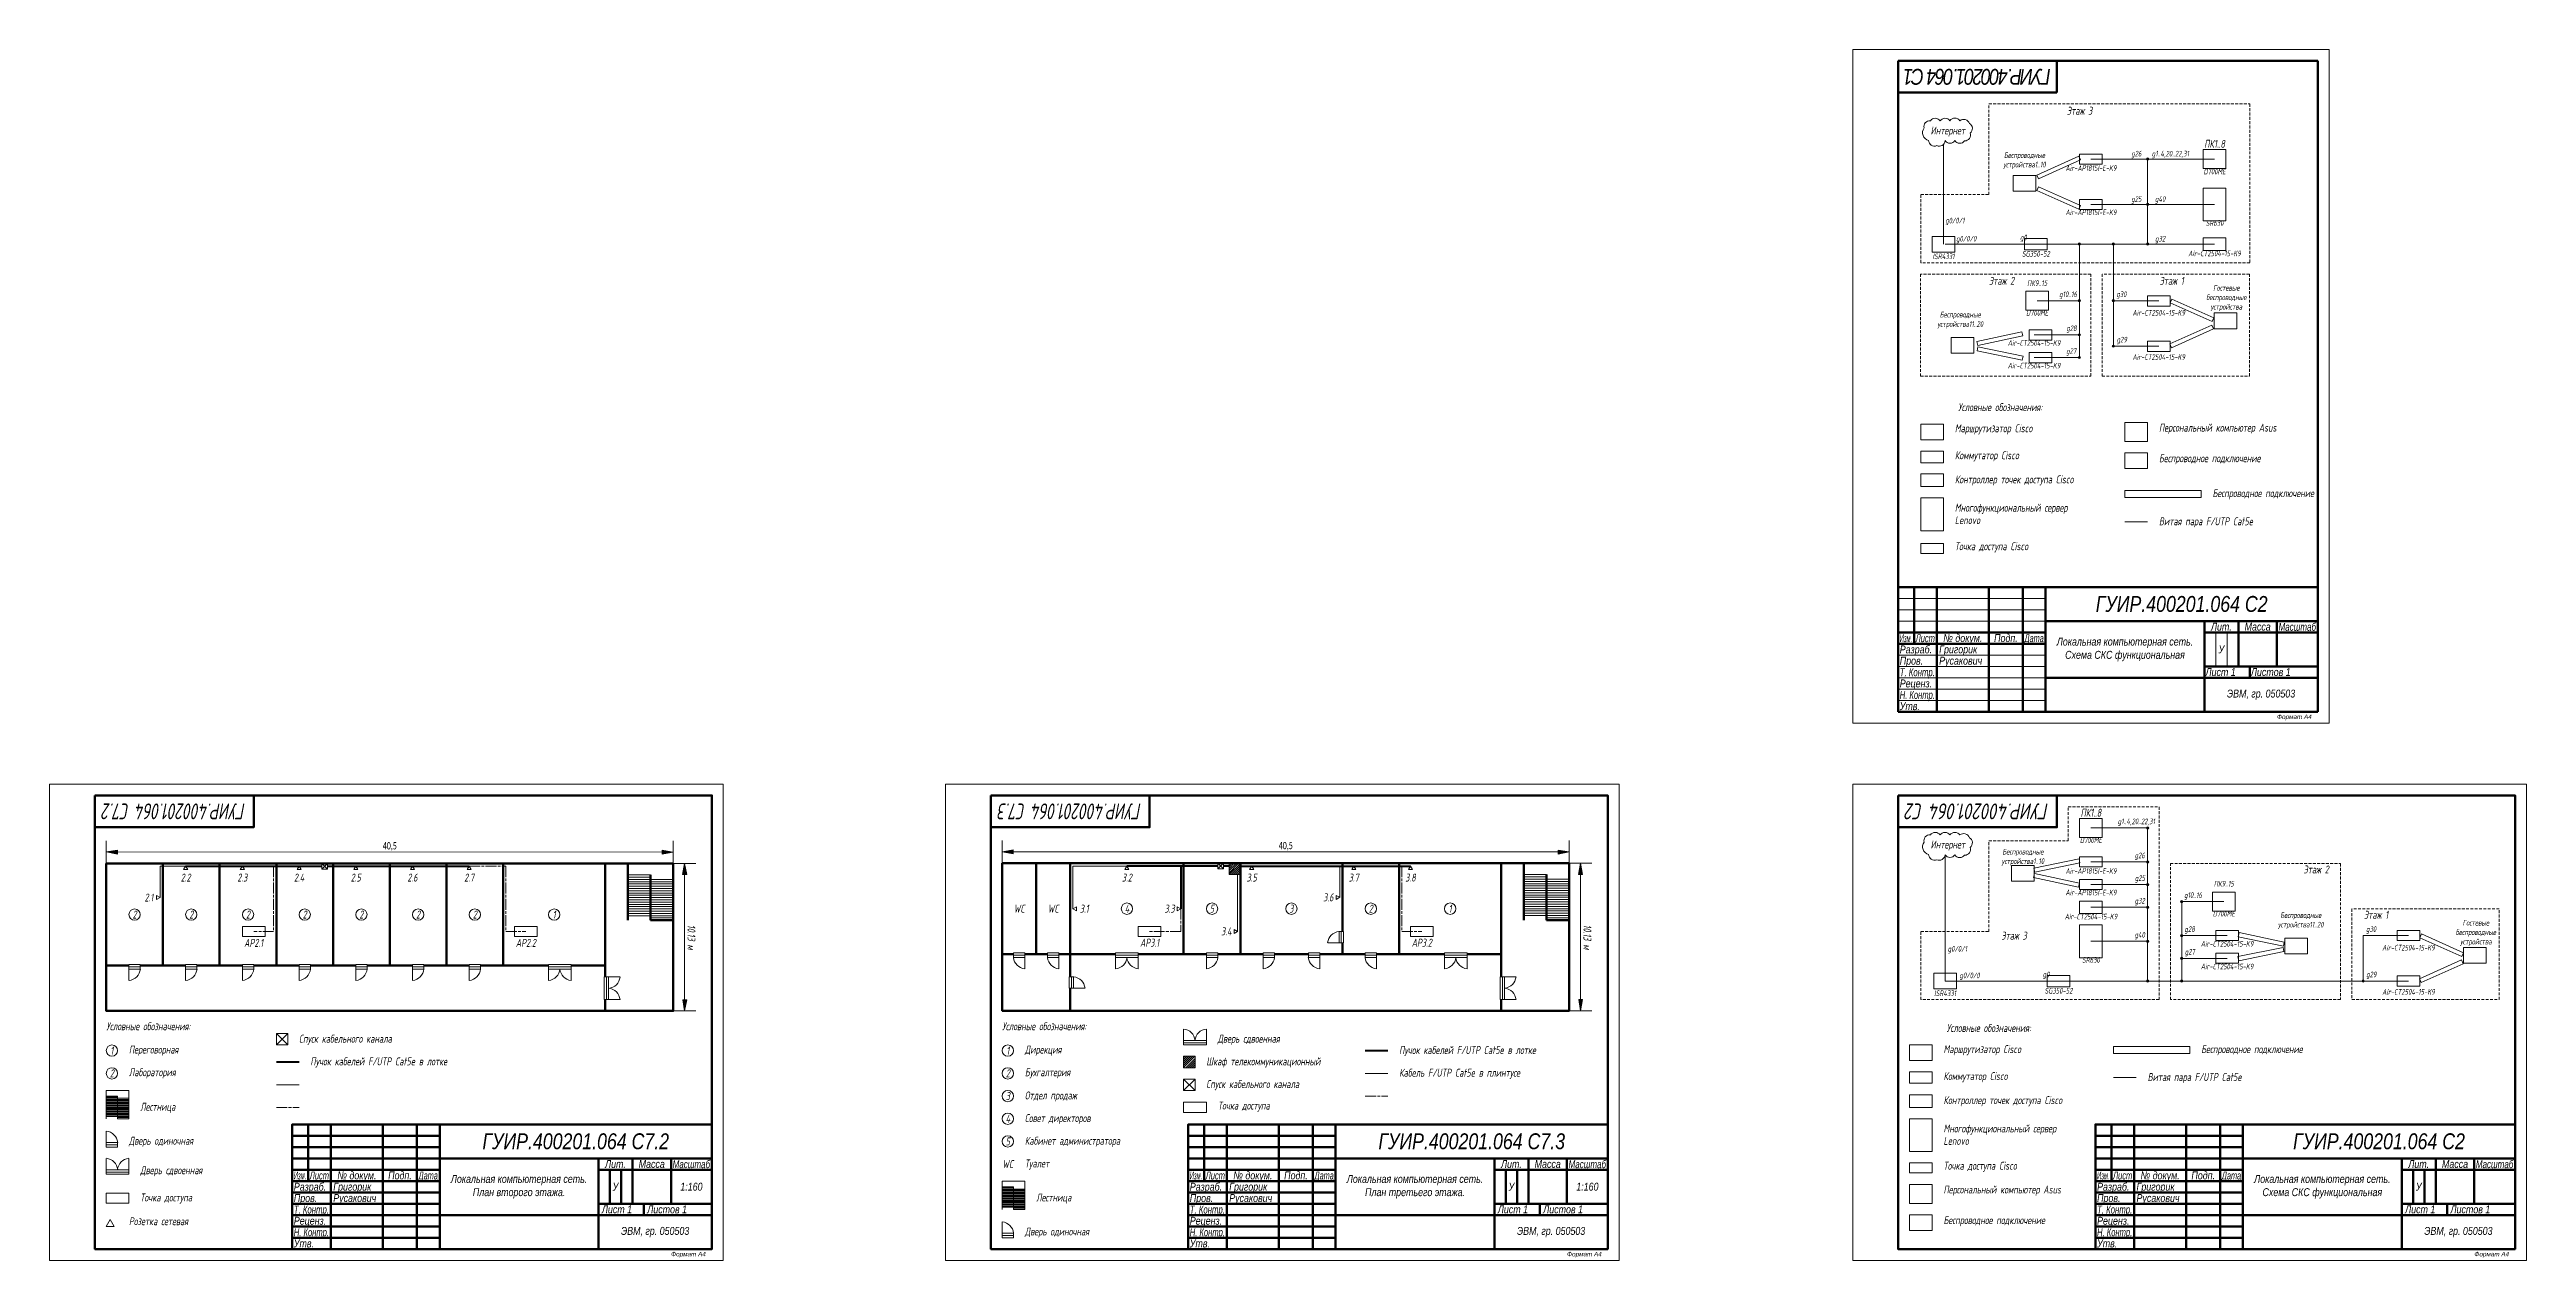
# Model space of a CAD drawing. Header units: inches. Extents: x 0 to 4545, y 0 to 990.
# Drawn here: x 1795 to 2887, y 0 to 534 of the extents above; entities that cross this region are included whole.
import ezdxf
from ezdxf.enums import TextEntityAlignment as Align

# ---------------------------------------------------------------- set-up
doc = ezdxf.new("R2010")
doc.units = ezdxf.units.IN
doc.header["$LTSCALE"] = 0.2
doc.linetypes.add('ACAD_ISO08W100', pattern=[36, 24, -3, 6, -3])
doc.linetypes.add('DASHED2', pattern=[9.525, 6.35, -3.175])
doc.layers.get('0').update_dxf_attribs({"lineweight": 100})
for name, color, linetype, lineweight in [('2 — ЦБИ', 90, 'Continuous', 20), ('2.1 — Текст', 90, 'Continuous', 20), ('Blocks', 3, 'Continuous', 20), ('floor', 7, 'DASHED2', 20), ('Twisted Pair', 4, 'Continuous', 20), ('Twisted pair above the ceiling', 4, 'ACAD_ISO08W100', 20), ('Twisted Pair in a tray', 160, 'Continuous', 40), ('Walls', 253, 'Continuous', 60)]:
    doc.layers.add(name, color=color, linetype=linetype, lineweight=lineweight)
doc.styles.add('Ш-3П', font='ariali.ttf', dxfattribs={"width": 0.8, "height": 3.5})
doc.styles.add('Ш-5', font='ariali.ttf', dxfattribs={"width": 0.8, "height": 5})
doc.styles.add('ШЧ', font='isocpeui.ttf', dxfattribs={"width": 0.7, "height": 5})
picture_1 = doc.add_image_def('image1.png', size_in_pixel=(242, 108))
picture_2 = doc.add_image_def('image2.png', size_in_pixel=(238, 200))
picture_3 = doc.add_image_def('image3.png', size_in_pixel=(250, 171))
picture_4 = doc.add_image_def('image4.png', size_in_pixel=(321, 163))
picture_5 = doc.add_image_def('image5.png', size_in_pixel=(321, 179))
picture_6 = doc.add_image_def('image6.png', size_in_pixel=(138, 200))
picture_7 = doc.add_image_def('image7.png', size_in_pixel=(1299, 116))
picture_8 = doc.add_image_def('image8.png', size_in_pixel=(283, 196))

msp = doc.modelspace()

# ---------------------------------------------------------------- texts
at = {"lineweight": 100, "insert": (2645, 521.9), "char_height": 7, "attachment_point": 5, "rotation": 180, "style": 'Ш-5'}
msp.add_mtext_dynamic_manual_height_columns('{\\fArial|b0|i1|c204|p34;\\T0.85;ГУИР.400201.064 С1}', width=70, gutter_width=250, heights=[0], dxfattribs=at)
at = {"lineweight": 0, "char_height": 3.5, "attachment_point": 5, "style": 'ШЧ'}
for s, width, insert in [('{\\fISOCPEUR|b0|i1|c204|p34;Интернет}', 23.375, (2631.9, 497.7)), ('{\\fISOCPEUR|b0|i1|c204|p34;Интернет}', 23.375, (2631.9, 182.9)), ('{\\fISOCPEUR|b0|i1|c204|p34;Условные обозначения:}', 70, (2650, 102.5))]:
    msp.add_mtext_dynamic_manual_height_columns(s, width=width, gutter_width=90, heights=[0], dxfattribs=dict(at, insert=insert))
at = {"lineweight": 20}
for s, width, gutter_width, heights, insert, char_height, attachment_point, style in [('{\\fArial|b0|i1|c204|p34;ГУИР.400201.064 С}2', 120, 250, [0], (2735, 289.4), 7, 5, 'Ш-5'), ('{\\fArial|b0|i1|c204|p34;Локальная компьютерная сеть. Схема СКС функциональная}', 70, 250, [0], (2710, 269.4), 3.5, 5, 'Ш-3П'), ('{\\fArial|b0|i1|c204|p34;Лит.}', 15, 250, [0], (2752.5, 279.4), 3.5, 5, 'Ш-3П'), ('\\pxqc;{\\fArial|b0|i1|c204|p34;Масса}', 17, 250, [0], (2768.5, 279.4), 3.5, 5, 'Ш-3П'), (' {\\fArial|b0|i1|c204|p34;Григорик}', 23, 250, [0], (2627, 268.9), 3.5, 4, 'Ш-3П'), ('{\\fArial|b0|i1|c204|p34; Русакович}', 23, 250, [0], (2627, 263.9), 3.5, 4, 'Ш-3П'), ('\\pxql;{\\fArial|b0|i1|c204|p34;Лист} 1', 19.5, 250, [0], (2745.5, 259.4), 3.5, 4, 'Ш-3П'), ('{\\fArial|b0|i1|c204|p34;ЭВМ, гр. 050503}', 50, 250, [0], (2770, 249.4), 3.5, 5, 'Ш-3П'), ('\\pxql;{\\fArial|b0|i1|c204|p34;Листов} 1', 29.5, 250, [5], (2765.5, 259.4), 3.5, 4, 'Ш-3П'), ('{\\fCalibri|b0|i0|c0|p34;\\H0.91667x;40,5}', 250, 90, [0], (1945, 182.5), 3.5, 5, 'ШЧ'), ('{\\fCalibri|b0|i0|c0|p34;\\H0.91667x;40,5}', 250, 90, [0], (2340, 182.6), 3.5, 5, 'ШЧ')]:
    msp.add_mtext_dynamic_manual_height_columns(s, width=width, gutter_width=gutter_width, heights=heights, dxfattribs=dict(at, insert=insert, char_height=char_height, attachment_point=attachment_point, style=style))
at = {"lineweight": 100, "insert": (2795, 239.4), "char_height": 2, "attachment_point": 6, "style": 'Ш-3П'}
msp.add_mtext_dynamic_manual_height_columns('\\pxr1.33333;{\\fArial|b0|i1|c204|p34;Формат А4  }', width=50, gutter_width=25, heights=[0], dxfattribs=at)
at = {"lineweight": 20, "char_height": 3.5, "attachment_point": 5, "rotation": 270, "style": 'ШЧ'}
for insert in [(2078, 142.5), (2473, 142.6)]:
    msp.add_mtext_dynamic_manual_height_columns('10.1{\\fISOCPEUR|b0|i1|c204|p34;3 м }', width=50.116, gutter_width=90, heights=[4.46], dxfattribs=dict(at, insert=insert))
for s, width, gutter_width, heights, insert, char_height, attachment_point, style in [('{\\fArial|b0|i1|c204|p34;ГУИР.400201.064 }C7.2', 120, 250, [0], (2027, 52.5), 7, 5, 'Ш-5'), ('{\\fArial|b0|i1|c204|p34;ГУИР.400201.064 }C7.3', 120, 250, [0], (2422, 52.5), 7, 5, 'Ш-5'), ('{\\fArial|b0|i1|c204|p34;ГУИР.400201.064 }C{\\fArial|b0|i1|c204|p34;2}', 120, 250, [0], (2822, 52.5), 7, 5, 'Ш-5'), ('{\\fArial|b0|i1|c204|p34;Лит.}', 15, 250, [0], (2044.5, 42.5), 3.5, 5, 'Ш-3П'), ('\\pxqc;{\\fArial|b0|i1|c204|p34;Масса}', 17, 250, [0], (2060.5, 42.5), 3.5, 5, 'Ш-3П'), ('{\\fArial|b0|i1|c204|p34;Лит.}', 15, 250, [0], (2439.5, 42.5), 3.5, 5, 'Ш-3П'), ('\\pxqc;{\\fArial|b0|i1|c204|p34;Масса}', 17, 250, [0], (2455.5, 42.5), 3.5, 5, 'Ш-3П'), ('{\\fArial|b0|i1|c204|p34;Лит.}', 15, 250, [0], (2839.5, 42.5), 3.5, 5, 'Ш-3П'), ('\\pxqc;{\\fArial|b0|i1|c204|p34;Масса}', 17, 250, [0], (2855.5, 42.5), 3.5, 5, 'Ш-3П'), (' {\\fArial|b0|i1|c204|p34;Григорик}', 23, 250, [0], (1919, 32), 3.5, 4, 'Ш-3П'), ('{\\fArial|b0|i1|c204|p34;Локальная компьютерная сеть. План второго этажа.}', 70, 250, [0], (2002, 32.5), 3.5, 5, 'Ш-3П'), ('\\pxqc;1:160', 18, 90, [0], (2078, 32.5), 3.5, 5, 'Ш-3П'), (' {\\fArial|b0|i1|c204|p34;Григорик}', 23, 250, [0], (2314, 32), 3.5, 4, 'Ш-3П'), ('{\\fArial|b0|i1|c204|p34;Локальная компьютерная сеть. План третьего этажа.}', 70, 250, [0], (2397, 32.5), 3.5, 5, 'Ш-3П'), ('\\pxqc;1:160', 18, 90, [0], (2473, 32.5), 3.5, 5, 'Ш-3П'), (' {\\fArial|b0|i1|c204|p34;Григорик}', 23, 250, [0], (2714, 32), 3.5, 4, 'Ш-3П'), ('{\\fArial|b0|i1|c204|p34;Локальная компьютерная сеть. Схема }C{\\fArial|b0|i1|c204|p34;КС функциональная}', 70, 250, [0], (2797, 32.5), 3.5, 5, 'Ш-3П'), ('{\\fArial|b0|i1|c204|p34; Русакович}', 23, 250, [0], (1919, 27), 3.5, 4, 'Ш-3П'), ('{\\fArial|b0|i1|c204|p34;Лист} 1', 19.5, 250, [0], (2038.5, 22.5), 3.5, 4, 'Ш-3П'), ('\\pxql;{\\fArial|b0|i1|c204|p34;Листов} {\\fArial|b0|i1|c204|p34;1}', 29.5, 250, [5], (2058.5, 22.5), 3.5, 4, 'Ш-3П'), ('{\\fArial|b0|i1|c204|p34; Русакович}', 23, 250, [0], (2314, 27), 3.5, 4, 'Ш-3П'), ('\\pxql;{\\fArial|b0|i1|c204|p34;Лист} {\\fArial|b0|i1|c204|p34;1}', 19.5, 250, [0], (2433.5, 22.5), 3.5, 4, 'Ш-3П'), ('\\pxql;{\\fArial|b0|i1|c204|p34;Листов} {\\fArial|b0|i1|c204|p34;1}', 29.5, 250, [5], (2453.5, 22.5), 3.5, 4, 'Ш-3П'), ('{\\fArial|b0|i1|c204|p34; Русакович}', 23, 250, [0], (2714, 27), 3.5, 4, 'Ш-3П'), ('\\pxql;{\\fArial|b0|i1|c204|p34;Лист} 1', 19.5, 250, [0], (2833.5, 22.5), 3.5, 4, 'Ш-3П'), ('\\pxql;{\\fArial|b0|i1|c204|p34;Листов} 1', 29.5, 250, [5], (2853.5, 22.5), 3.5, 4, 'Ш-3П'), ('{\\fArial|b0|i1|c204|p34;ЭВМ, гр. 050503}', 50, 250, [0], (2062, 12.5), 3.5, 5, 'Ш-3П'), ('{\\fArial|b0|i1|c204|p34;ЭВМ, гр. 050503}', 50, 250, [0], (2457, 12.5), 3.5, 5, 'Ш-3П'), ('{\\fArial|b0|i1|c204|p34;ЭВМ, гр. 050503}', 50, 250, [0], (2857, 12.5), 3.5, 5, 'Ш-3П'), ('\\pxr1.33333;{\\fArial|b0|i1|c204|p34;Формат А4  }', 50, 25, [0], (2087, 2.5), 2, 6, 'Ш-3П'), ('\\pxr1.33333;{\\fArial|b0|i1|c204|p34;Формат А4  }', 50, 25, [0], (2482, 2.5), 2, 6, 'Ш-3П'), ('\\pxr1.33333;{\\fArial|b0|i1|c204|p34;Формат А4  }', 50, 25, [0], (2882, 2.5), 2, 6, 'Ш-3П')]:
    msp.add_mtext_dynamic_manual_height_columns(s, width=width, gutter_width=gutter_width, heights=heights, dxfattribs=dict(insert=insert, char_height=char_height, attachment_point=attachment_point, style=style))
at = {"layer": '2 — ЦБИ', "style": 'ШЧ'}
for s, width, p, p2 in [('ГУИР.400201.064 С7.2', 0.663502, (1881.5, 201.5), (1818.5, 201.5)), ('ГУИР.400201.064 С7.3', 0.663539, (2276.5, 201.5), (2213.5, 201.5)), ('ГУИР.400201.064 С2', 0.718346, (2676.5, 201.5), (2613.5, 201.5))]:
    msp.add_text(s, height=7, rotation=180, dxfattribs=dict(at, width=width)).set_placement(p, p2, align=Align.FIT)
at = {"layer": '2.1 — Текст', "color": 0, "style": 'Ш-3П'}
for s, width, p, p2 in [('Изм.', 0.524764, (2610.7, 272.6), (2616.2, 272.6)), ('Лист', 0.675192, (2617.7, 272.6), (2626.2, 272.6)), ('Дата', 0.656153, (2665.7, 272.6), (2674.2, 272.6)), ('Масштаб', 0.71737, (2777.7, 277.6), (2794.2, 277.6)), ('Т. Контр.', 0.699901, (2610.7, 257.6), (2626.2, 257.6)), ('Н. Контр.', 0.683111, (2610.7, 247.6), (2626.2, 247.6))]:
    msp.add_text(s, height=3.5, dxfattribs=dict(at, width=width)).set_placement(p, p2, align=Align.FIT)
at = {"layer": '2.1 — Текст', "color": 0, "style": 'Ш-3П', "width": 0.8}
for s, p in [('№ докум.', (2638.5, 274.4)), ('Подп.', (2657.5, 274.4)), ('У', (2752.5, 269.4))]:
    msp.add_text(s, height=3.5, dxfattribs=at).set_placement(p, align=Align.MIDDLE_CENTER)
for s, p in [('Разраб.', (2610.7, 269.4)), ('Пров.', (2610.7, 264.4)), ('Реценз.', (2610.7, 254.4)), ('Утв.', (2610.7, 244.4))]:
    msp.add_text(s, height=3.5, dxfattribs=at).set_placement(p, align=Align.MIDDLE_LEFT)
at = {"layer": '2.1 — Текст', "style": 'Ш-3П'}
for s, width, p, p2 in [('Масштаб', 0.71737, (2069.7, 40.7), (2086.2, 40.7)), ('Масштаб', 0.71737, (2464.7, 40.7), (2481.2, 40.7)), ('Масштаб', 0.71737, (2864.7, 40.7), (2881.2, 40.7)), ('Изм.', 0.524764, (1902.7, 35.7), (1908.2, 35.7)), ('Лист', 0.675192, (1909.7, 35.7), (1918.2, 35.7)), ('Дата', 0.656153, (1957.7, 35.7), (1966.2, 35.7)), ('Изм.', 0.524764, (2297.7, 35.7), (2303.2, 35.7)), ('Лист', 0.675192, (2304.7, 35.7), (2313.2, 35.7)), ('Дата', 0.656153, (2352.7, 35.7), (2361.2, 35.7)), ('Изм.', 0.524764, (2697.7, 35.7), (2703.2, 35.7)), ('Лист', 0.675192, (2704.7, 35.7), (2713.2, 35.7)), ('Дата', 0.656153, (2752.7, 35.7), (2761.2, 35.7)), ('Т. Контр.', 0.699901, (1902.7, 20.7), (1918.2, 20.7)), ('Т. Контр.', 0.699901, (2297.7, 20.7), (2313.2, 20.7)), ('Т. Контр.', 0.699901, (2697.7, 20.7), (2713.2, 20.7)), ('Н. Контр.', 0.683111, (1902.7, 10.7), (1918.2, 10.7)), ('Н. Контр.', 0.683111, (2297.7, 10.7), (2313.2, 10.7)), ('Н. Контр.', 0.683111, (2697.7, 10.7), (2713.2, 10.7))]:
    msp.add_text(s, height=3.5, dxfattribs=dict(at, width=width)).set_placement(p, p2, align=Align.FIT)
at = {"layer": '2.1 — Текст', "style": 'Ш-3П', "width": 0.8}
for s, p in [('Разраб.', (1902.7, 32.5)), ('Разраб.', (2297.7, 32.5)), ('Разраб.', (2697.7, 32.5)), ('Пров.', (1902.7, 27.5)), ('Пров.', (2297.7, 27.5)), ('Пров.', (2697.7, 27.5)), ('Реценз.', (1902.7, 17.5)), ('Реценз.', (2297.7, 17.5)), ('Реценз.', (2697.7, 17.5)), ('Утв.', (1902.7, 7.5)), ('Утв.', (2297.7, 7.5)), ('Утв.', (2697.7, 7.5))]:
    msp.add_text(s, height=3.5, dxfattribs=at).set_placement(p, align=Align.MIDDLE_LEFT)
for s, p in [('№ докум.', (1930.5, 37.5)), ('Подп.', (1949.5, 37.5)), ('У', (2044.5, 32.5)), ('№ докум.', (2325.5, 37.5)), ('Подп.', (2344.5, 37.5)), ('У', (2439.5, 32.5)), ('№ докум.', (2725.5, 37.5)), ('Подп.', (2744.5, 37.5)), ('У', (2839.5, 32.5))]:
    msp.add_text(s, height=3.5, dxfattribs=at).set_placement(p, align=Align.MIDDLE_CENTER)
at = {"layer": 'Blocks', "lineweight": 0, "style": 'ШЧ'}
for s, width, heights, insert, char_height, attachment_point in [('{\\fISOCPEUR|b0|i1|c204|p34;Этаж }3', 20.324, [0], (2690, 506.9), 3.5, 5), ('{\\fISOCPEUR|b0|i1|c204|p34;ПК}1..8', 10, [0], (2749.5, 492.3), 3.5, 5), ('{\\fISOCPEUR|b0|i1|c204|p34;Беспроводные устройства}1..10', 10, [0], (2665.7, 484.9), 2.5, 5), ('Air-AP1815I-E-K9', 10, [0], (2695, 481.6), 2.5, 5), ('g26', 10, [0], (2715, 487.6), 2.5, 5), ('g1..4,20..22,31', 10, [0], (2730, 487.6), 2.5, 5), ('D700ME', 10, [0], (2749.5, 480.1), 2.5, 5), ('g0/0/1', 10, [0], (2635, 458.1), 2.5, 5), ('Air-AP1815I-E-K9', 10, [0], (2695, 462.1), 2.5, 5), ('g25', 10, [0], (2715, 467.6), 2.5, 5), ('g40', 10, [0], (2725.5, 467.6), 2.5, 5), ('g0/0/0', 10, [0], (2640, 450.1), 2.5, 5), ('g0', 10, [0], (2665.2, 450.6), 2.5, 5), ('g32', 10, [0], (2725.5, 450.1), 2.5, 5), ('SR630', 10, [0], (2749.5, 457.4), 2.5, 5), ('ISR4331', 10, [0], (2630, 442.7), 2.5, 5), ('SG350-52', 10, [0], (2670.7, 443.8), 2.5, 5), ('Air-CT2504-15-K9', 10, [0], (2749.5, 444), 2.5, 5), ('{\\fISOCPEUR|b0|i1|c204|p34;Этаж }2', 20.324, [0], (2655.6, 431.9), 3.5, 5), ('{\\fISOCPEUR|b0|i1|c204|p34;ПК}9..15', 10, [0], (2671.3, 430.9), 2.5, 5), ('g10..16', 10, [0], (2684.9, 425.6), 2.5, 5), ('g30', 10, [0], (2708.4, 425.6), 2.5, 5), ('{\\fISOCPEUR|b0|i1|c204|p34;Этаж }1', 20.324, [0], (2730.6, 431.9), 3.5, 5), ('{\\fISOCPEUR|b0|i1|c204|p34;Гостевые беспроводные  устройства}', 2.5, [0], (2754.7, 424.3), 2.5, 5), ('{\\fISOCPEUR|b0|i1|c204|p34;Беспроводные устройства}11..20', 10, [0], (2637.4, 414.6), 2.5, 5), ('D700ME', 10, [0], (2671.3, 417.8), 2.5, 5), ('Air-CT2504-15-K9', 10, [0], (2724.9, 417.8), 2.5, 5), ('Air-CT2504-15-K9', 10, [0], (2669.9, 404.5), 2.5, 5), ('g28', 10, [0], (2686.4, 410.6), 2.5, 5), ('g29', 10, [0], (2708.6, 405.6), 2.5, 5), ('Air-CT2504-15-K9', 10, [0], (2669.9, 394.5), 2.5, 5), ('Air-CT2504-15-K9', 10, [0], (2724.9, 398.3), 2.5, 5), ('{\\fISOCPEUR|b0|i1|c204|p34;Условные обозначения:}', 70, [0], (2655, 376.2), 3.5, 5), ('{\\fISOCPEUR|b0|i1|c204|p34;Маршрутизатор} Cisco', 60, [0], (2635, 366.4), 3.5, 4), ('{\\fISOCPEUR|b0|i1|c204|p34;Персональный компьютер} Asus', 60, [0], (2725, 366.7), 3.5, 4), ('{\\fISOCPEUR|b0|i1|c204|p34;Коммутатор} Cisco', 60, [0], (2635, 354.5), 3.5, 4), ('{\\fISOCPEUR|b0|i1|c204|p34;Беспроводное подключение}', 60, [0], (2725, 353.2), 3.5, 4), ('{\\fISOCPEUR|b0|i1|c204|p34;Контроллер точек доступа} Cisco ', 77.455, [6.9], (2635, 343.9), 3.5, 4), ('{\\fISOCPEUR|b0|i1|c204|p34;Беспроводное подключение}', 60, [0], (2748.6, 337.8), 3.5, 4), ('{\\fISOCPEUR|b0|i1|c204|p34;Многофункциональный сервер}', 77.455, [6.9], (2635, 331.4), 3.5, 4), ('Lenovo', 77.455, [6.9], (2635, 326.4), 3.5, 4), ('{\\fISOCPEUR|b0|i1|c204|p34;Точка доступа} Cisco', 60, [0], (2635, 314.4), 3.5, 4), ('{\\fISOCPEUR|b0|i1|c204|p34;ПК}1..8', 10, [0], (2695, 197.4), 3.5, 5), ('D700ME', 10, [0], (2695, 185.3), 2.5, 5), ('g1..4,20..22,31', 10, [0], (2715, 193.2), 2.5, 5), ('{\\fISOCPEUR|b0|i1|c204|p34;Беспроводные устройства}1..10', 10, [0], (2665, 177.8), 2.5, 5), ('g26', 10, [0], (2716.5, 178.2), 2.5, 5), ('2.2', 10, [0], (1855, 168.8), 3.5, 5), ('2.3', 10, [0], (1880, 168.8), 3.5, 5), ('2.4', 10, [0], (1905, 168.8), 3.5, 5), ('2.5', 10, [0], (1930, 168.8), 3.5, 5), ('2.6', 10, [0], (1955, 168.8), 3.5, 5), ('2.7', 10, [0], (1980, 168.8), 3.5, 5), ('3.2', 10, [0], (2270, 168.8), 3.5, 5), ('3.5', 10, [0], (2325, 168.8), 3.5, 5), ('3.7', 10, [0], (2370, 168.8), 3.5, 5), ('3.8', 10, [0], (2395, 168.8), 3.5, 5), ('Air-AP1815I-E-K9', 10, [0], (2695, 171.7), 2.5, 5), ('g25', 10, [0], (2716.6, 168.2), 2.5, 5), ('{\\fISOCPEUR|b0|i1|c204|p34;ПК}9..15', 10, [0], (2753.6, 166.1), 2.5, 5), ('{\\fISOCPEUR|b0|i1|c204|p34;Этаж }2', 20.324, [0], (2794.3, 172.4), 3.5, 5), ('2.1', 10, [0], (1838.8, 160), 3.5, 5), ('3.1', 10, [0], (2251.2, 155.1), 3.5, 5), ('3.3', 10, [0], (2288.8, 155.1), 3.5, 5), ('3.6', 10, [0], (2358.8, 160.1), 3.5, 5), ('Air-AP1815I-E-K9', 10, [0], (2695, 162.2), 2.5, 5), ('g32', 10, [0], (2716.5, 158.2), 2.5, 5), ('g10..16', 10, [0], (2740, 160.7), 2.5, 5), ('D700ME', 10, [0], (2753.6, 152.9), 2.5, 5), ('{\\fISOCPEUR|b0|i1|c204|p34;Беспроводные устройства}11..20', 10, [0], (2787.5, 149.8), 2.5, 5), ('{\\fISOCPEUR|b0|i1|c204|p34;Этаж }1', 20.324, [0], (2820.7, 152.4), 3.5, 5), ('3.4', 10, [0], (2313.8, 145.1), 3.5, 5), ('{\\fISOCPEUR|b0|i1|c204|p34;Этаж }3', 20.324, [0], (2661.1, 143.2), 3.5, 5), ('Air-CT2504-15-K9', 10, [0], (2695, 151.6), 2.5, 5), ('g40', 10, [0], (2716.5, 143.2), 2.5, 5), ('g28', 10, [0], (2738.5, 145.7), 2.5, 5), ('g30', 10, [0], (2818.5, 145.7), 2.5, 5), ('{\\fISOCPEUR|b0|i1|c204|p34;Гостевые беспроводные  устройства}', 2.5, [0], (2864.7, 144.4), 2.5, 5), ('AP{\\fISOCPEUR|b0|i1|c204|p34;2.1}', 10, [0], (1885, 140), 3.5, 5), ('AP{\\fISOCPEUR|b0|i1|c204|p34;2.2}', 10, [0], (2005, 140), 3.5, 5), ('AP{\\fISOCPEUR|b0|i1|c204|p34;3.1}', 10, [0], (2280, 140.1), 3.5, 5), ('AP{\\fISOCPEUR|b0|i1|c204|p34;3.2}', 10, [0], (2400, 140.1), 3.5, 5), ('g0/0/1', 10, [0], (2636.1, 137), 2.5, 5), ('SR630', 10, [0], (2695, 132.5), 2.5, 5), ('g27', 10, [0], (2738.6, 135.7), 2.5, 5), ('Air-CT2504-15-K9', 10, [0], (2755, 139.6), 2.5, 5), ('Air-CT2504-15-K9', 10, [0], (2835, 137.9), 2.5, 5), ('g0/0/0', 10, [0], (2641.5, 125.3), 2.5, 5), ('g0', 10, [0], (2675.2, 125.7), 2.5, 5), ('SG350-52', 10, [0], (2680.7, 118.9), 2.5, 5), ('Air-CT2504-15-K9', 10, [0], (2755, 129.6), 2.5, 5), ('g29', 10, [0], (2818.6, 125.7), 2.5, 5), ('ISR4331', 10, [0], (2630.7, 117.8), 2.5, 5), ('Air-CT2504-15-K9', 10, [0], (2835, 118.4), 2.5, 5), ('{\\fISOCPEUR|b0|i1|c204|p34;Маршрутизатор} Cisco', 60, [0], (2630, 92.7), 3.5, 4), ('{\\fISOCPEUR|b0|i1|c204|p34;Беспроводное подключение}', 60, [0], (2743.6, 92.7), 3.5, 4), ('{\\fISOCPEUR|b0|i1|c204|p34;Коммутатор} Cisco', 60, [0], (2630, 80.8), 3.5, 4), ('{\\fISOCPEUR|b0|i1|c204|p34;Контроллер точек доступа} Cisco ', 77.455, [6.9], (2630, 70.2), 3.5, 4), ('{\\fISOCPEUR|b0|i1|c204|p34;Многофункциональный сервер}', 77.455, [6.9], (2630, 57.7), 3.5, 4), ('Lenovo', 77.455, [6.9], (2630, 52.7), 3.5, 4), ('{\\fISOCPEUR|b0|i1|c204|p34;Персональный компьютер} Asus', 60, [0], (2630, 30.8), 3.5, 4), ('{\\fISOCPEUR|b0|i1|c204|p34;Точка доступа} Cisco', 60, [0], (2630, 41.3), 3.5, 4), ('{\\fISOCPEUR|b0|i1|c204|p34;Беспроводное подключение}', 60, [0], (2630, 17.3), 3.5, 4)]:
    msp.add_mtext_dynamic_manual_height_columns(s, width=width, gutter_width=90, heights=heights, dxfattribs=dict(at, insert=insert, char_height=char_height, attachment_point=attachment_point))
at = {"layer": 'Blocks', "style": 'ШЧ'}
for s, width, heights, insert, char_height, attachment_point in [('g27', 10, [0], (2686.3, 400.6), 2.5, 5), ('{\\fISOCPEUR|b0|i1|c204|p34;Витая пара }F/UTP{\\fISOCPEUR|b0|i1|c204|p34; }Cat{\\fISOCPEUR|b0|i1|c204|p34;5}e ', 70, [0], (2725, 325.4), 3.5, 4), ('2', 5, [0], (1832.5, 152.5), 3.5, 5), ('2', 5, [0], (1857.5, 152.5), 3.5, 5), ('2', 5, [0], (1882.5, 152.5), 3.5, 5), ('2', 5, [0], (1907.5, 152.5), 3.5, 5), ('2', 5, [0], (1932.5, 152.5), 3.5, 5), ('2', 5, [0], (1957.5, 152.5), 3.5, 5), ('2', 5, [0], (1982.5, 152.5), 3.5, 5), ('1', 5, [0], (2017.5, 152.5), 3.5, 5), ('WC', 15, [0], (2222.5, 155.1), 3.5, 5), ('WC', 15, [0], (2237.5, 155.1), 3.5, 5), ('4', 5, [0], (2270, 155.1), 3.5, 5), ('5', 5, [0], (2307.5, 155.1), 3.5, 5), ('3', 5, [0], (2342.5, 155.1), 3.5, 5), ('2', 5, [0], (2377.5, 155.1), 3.5, 5), ('1', 5, [0], (2412.5, 155.1), 3.5, 5), ('{\\fISOCPEUR|b0|i1|c204|p34;Условные обозначения:}', 114.565, [9.03], (1820, 105), 3.5, 1), ('{\\fISOCPEUR|b0|i1|c204|p34;Спуск кабельного канала}', 70, [0], (1905, 97.3), 3.5, 4), ('{\\fISOCPEUR|b0|i1|c204|p34;Условные обозначения:}', 114.565, [9.03], (2215, 105), 3.5, 1), ('{\\fISOCPEUR|b0|i1|c204|p34;Дверь сдвоенная}', 70, [0], (2310, 97.3), 3.5, 4), ('1', 5, [0], (1822.5, 92.5), 3.5, 5), ('{\\fISOCPEUR|b0|i1|c204|p34;Переговорная}', 73.6, [9.5], (1830, 92.5), 3.5, 4), ('{\\fISOCPEUR|b0|i1|c204|p34;Пучок кабелей }F/UTP{\\fISOCPEUR|b0|i1|c204|p34; }Cat{\\fISOCPEUR|b0|i1|c204|p34;5}e {\\fISOCPEUR|b0|i1|c204|p34;в лотке}', 91.666, [9.33], (1910, 87.3), 3.5, 4), ('1', 5, [0], (2217.5, 92.5), 3.5, 5), ('{\\fISOCPEUR|b0|i1|c204|p34;Дирекция}', 73.6, [9.5], (2225, 92.5), 3.5, 4), ('{\\fISOCPEUR|b0|i1|c204|p34;Шкаф телекоммуникационный }', 70, [0], (2305, 87.3), 3.5, 4), ('{\\fISOCPEUR|b0|i1|c204|p34;Пучок кабелей }F/UTP{\\fISOCPEUR|b0|i1|c204|p34; }Cat{\\fISOCPEUR|b0|i1|c204|p34;5}e {\\fISOCPEUR|b0|i1|c204|p34;в лотке}', 90.635, [9.76], (2390, 92.3), 3.5, 4), ('2', 5, [0], (1822.5, 82.5), 3.5, 5), ('{\\fISOCPEUR|b0|i1|c204|p34;Лаборатория}', 70, [0], (1830, 82.5), 3.5, 4), ('2', 5, [0], (2217.5, 82.5), 3.5, 5), ('{\\fISOCPEUR|b0|i1|c204|p34;Бухгалтерия}', 70, [0], (2225, 82.5), 3.5, 4), ('{\\fISOCPEUR|b0|i1|c204|p34;Спуск кабельного канала}', 70, [0], (2305, 77.3), 3.5, 4), ('{\\fISOCPEUR|b0|i1|c204|p34;Кабель }F/UTP{\\fISOCPEUR|b0|i1|c204|p34; }Cat{\\fISOCPEUR|b0|i1|c204|p34;5}e {\\fISOCPEUR|b0|i1|c204|p34;в плинтусе}', 70, [0], (2390, 82.3), 3.5, 4), ('{\\fISOCPEUR|b0|i1|c204|p34;Витая пара }F/UTP{\\fISOCPEUR|b0|i1|c204|p34; }Cat{\\fISOCPEUR|b0|i1|c204|p34;5}e ', 70, [0], (2720, 80.4), 3.5, 4), ('{\\fISOCPEUR|b0|i1|c204|p34;Лестница}', 70, [0], (1835, 67.3), 3.5, 4), ('3', 5, [0], (2217.5, 72.5), 3.5, 5), ('{\\fISOCPEUR|b0|i1|c204|p34;Отдел продаж}', 70, [0], (2225, 72.3), 3.5, 4), ('{\\fISOCPEUR|b0|i1|c204|p34;Точка доступа}', 70, [0], (2310.1, 67.8), 3.5, 4), ('4', 5, [0], (2217.5, 62.5), 3.5, 5), ('{\\fISOCPEUR|b0|i1|c204|p34;Совет директоров}', 70, [0], (2225, 62.3), 3.5, 4), ('{\\fISOCPEUR|b0|i1|c204|p34;Дверь одиночная}', 70, [0], (1830, 52.3), 3.5, 4), ('5', 5, [0], (2217.5, 52.5), 3.5, 5), ('{\\fISOCPEUR|b0|i1|c204|p34;Кабинет администратора}', 70, [0], (2225, 52.3), 3.5, 4), ('{\\fISOCPEUR|b0|i1|c204|p34;Туалет}', 70, [0], (2225, 42.3), 3.5, 4), ('{\\fISOCPEUR|b0|i1|c204|p34;Дверь сдвоенная}', 70, [0], (1835, 39.3), 3.5, 4), ('{\\fISOCPEUR|b0|i1|c204|p34;Точка доступа}', 70, [0], (1835, 27.3), 3.5, 4), ('{\\fISOCPEUR|b0|i1|c204|p34;Лестница}', 70, [0], (2230, 27.3), 3.5, 4), ('{\\fISOCPEUR|b0|i1|c204|p34;Розетка сетевая}', 70, [0], (1830, 17.3), 3.5, 4), ('{\\fISOCPEUR|b0|i1|c204|p34;Дверь одиночная}', 70, [0], (2225, 12.3), 3.5, 4)]:
    msp.add_mtext_dynamic_manual_height_columns(s, width=width, gutter_width=90, heights=heights, dxfattribs=dict(at, insert=insert, char_height=char_height, attachment_point=attachment_point))
at = {"layer": 'Blocks', "lineweight": 20, "insert": (2217.5, 42.5), "char_height": 3.5, "attachment_point": 5, "style": 'ШЧ'}
msp.add_mtext_dynamic_manual_height_columns('WC', width=5, gutter_width=90, heights=[0], dxfattribs=at)

# ---------------------------------------------------------------- blocks, each defined once
blk = doc.blocks.new('*U61')
at = {"layer": 'Walls', "lineweight": 20}
blk.add_line((-5, 0), (5, 0), dxfattribs=at)
blk = doc.blocks.new('*U62')
at = {"layer": 'Walls', "color": 0, "linetype": 'ByBlock', "lineweight": -2, "transparency": 16777216}
for p in [(0, 18), (0, 17), (0, 16), (0, 15), (0, 14), (0, 13), (0, 12), (0, 11), (0, 10), (0, 9), (0, 8), (0, 7), (0, 6), (0, 5), (0, 4), (0, 3), (0, 2), (0, 1), (0, 0)]:
    blk.add_blockref('*U61', p, dxfattribs=at)
blk = doc.blocks.new('*U63')
at = {"layer": 'Walls', "lineweight": 20}
blk.add_line((-5, 0), (5, 0), dxfattribs=at)
blk = doc.blocks.new('*U64')
at = {"layer": 'Walls', "color": 0, "linetype": 'ByBlock', "lineweight": -2, "transparency": 16777216}
for p in [(0, 18), (0, 17), (0, 16), (0, 15), (0, 14), (0, 13), (0, 12), (0, 11), (0, 10), (0, 9), (0, 8), (0, 7), (0, 6), (0, 5), (0, 4), (0, 3), (0, 2), (0, 1), (0, 0)]:
    blk.add_blockref('*U63', p, dxfattribs=at)
blk = doc.blocks.new('*U68')
at = {"layer": 'Walls', "lineweight": 20}
blk.add_line((-2.5, 0), (2.5, 0), dxfattribs=at)
blk = doc.blocks.new('*U65')
at = {"layer": 'Blocks', "color": 0, "linetype": 'ByBlock', "lineweight": -2, "transparency": 16777216}
for p in [(0, 9), (0, 8.5), (0, 8), (0, 7.5), (0, 7), (0, 6.5), (0, 6), (0, 5.5), (0, 5), (0, 4.5), (0, 4), (0, 3.5), (0, 3), (0, 2.5), (0, 2), (0, 1.5), (0, 1), (0, 0.5), (0, 0)]:
    blk.add_blockref('*U68', p, dxfattribs=at)
blk = doc.blocks.new('*U66')
at = {"layer": 'Walls', "lineweight": 20}
blk.add_line((-2.5, 0), (2.5, 0), dxfattribs=at)
blk = doc.blocks.new('*U67')
at = {"layer": 'Blocks', "color": 0, "linetype": 'ByBlock', "lineweight": -2, "transparency": 16777216}
for p in [(0, 9), (0, 8.5), (0, 8), (0, 7.5), (0, 7), (0, 6.5), (0, 6), (0, 5.5), (0, 5), (0, 4.5), (0, 4), (0, 3.5), (0, 3), (0, 2.5), (0, 2), (0, 1.5), (0, 1), (0, 0.5), (0, 0)]:
    blk.add_blockref('*U66', p, dxfattribs=at)
blk = doc.blocks.new('*U73')
at = {"layer": 'Walls', "lineweight": 20}
blk.add_line((-2.5, 0), (2.5, 0), dxfattribs=at)
blk = doc.blocks.new('*U70')
at = {"layer": 'Blocks', "color": 0, "linetype": 'ByBlock', "lineweight": -2, "transparency": 16777216}
for p in [(0, 9), (0, 8.5), (0, 8), (0, 7.5), (0, 7), (0, 6.5), (0, 6), (0, 5.5), (0, 5), (0, 4.5), (0, 4), (0, 3.5), (0, 3), (0, 2.5), (0, 2), (0, 1.5), (0, 1), (0, 0.5), (0, 0)]:
    blk.add_blockref('*U73', p, dxfattribs=at)
blk = doc.blocks.new('*U71')
at = {"layer": 'Walls', "lineweight": 20}
blk.add_line((-2.5, 0), (2.5, 0), dxfattribs=at)
blk = doc.blocks.new('*U72')
at = {"layer": 'Blocks', "color": 0, "linetype": 'ByBlock', "lineweight": -2, "transparency": 16777216}
for p in [(0, 9), (0, 8.5), (0, 8), (0, 7.5), (0, 7), (0, 6.5), (0, 6), (0, 5.5), (0, 5), (0, 4.5), (0, 4), (0, 3.5), (0, 3), (0, 2.5), (0, 2), (0, 1.5), (0, 1), (0, 0.5), (0, 0)]:
    blk.add_blockref('*U71', p, dxfattribs=at)
blk = doc.blocks.new('*U83')
at = {"layer": 'Walls', "lineweight": 20}
blk.add_line((-5, 0), (5, 0), dxfattribs=at)
blk = doc.blocks.new('*U84')
at = {"layer": 'Walls', "color": 0, "linetype": 'ByBlock', "lineweight": -2, "transparency": 16777216}
for p in [(0, 18), (0, 17), (0, 16), (0, 15), (0, 14), (0, 13), (0, 12), (0, 11), (0, 10), (0, 9), (0, 8), (0, 7), (0, 6), (0, 5), (0, 4), (0, 3), (0, 2), (0, 1), (0, 0)]:
    blk.add_blockref('*U83', p, dxfattribs=at)
blk = doc.blocks.new('*U85')
at = {"layer": 'Walls', "lineweight": 20}
blk.add_line((-5, 0), (5, 0), dxfattribs=at)
blk = doc.blocks.new('*U86')
at = {"layer": 'Walls', "color": 0, "linetype": 'ByBlock', "lineweight": -2, "transparency": 16777216}
for p in [(0, 18), (0, 17), (0, 16), (0, 15), (0, 14), (0, 13), (0, 12), (0, 11), (0, 10), (0, 9), (0, 8), (0, 7), (0, 6), (0, 5), (0, 4), (0, 3), (0, 2), (0, 1), (0, 0)]:
    blk.add_blockref('*U85', p, dxfattribs=at)

# ---------------------------------------------------------------- hatches: boundary and pattern name
at = {"lineweight": 20}
h = msp.add_hatch(color=256, dxfattribs=at)
h.dxf.hatch_style = 1
h.paths.add_polyline_path([(1824.9, 180.1), (1824.9, 180.9), (1820, 180.1)])
h.paths.add_polyline_path([(1824.9, 179.2), (1824.9, 180.1), (1820, 180.1)])
h = msp.add_hatch(color=256, dxfattribs=at)
h.dxf.hatch_style = 1
h.paths.add_polyline_path([(2065.1, 180), (2065.1, 179.1), (2070, 180)])
h.paths.add_polyline_path([(2065.1, 180.9), (2065.1, 180), (2070, 180)])
h = msp.add_hatch(color=256, dxfattribs=at)
h.dxf.hatch_style = 1
h.paths.add_polyline_path([(2075, 170.1), (2075.9, 170.1), (2075, 175)])
h.paths.add_polyline_path([(2074.1, 170.1), (2075, 170.1), (2075, 175)])
h = msp.add_hatch(color=256, dxfattribs=at)
h.dxf.hatch_style = 1
h.paths.add_polyline_path([(2219.9, 180.1), (2219.9, 181), (2215, 180.1)])
h.paths.add_polyline_path([(2219.9, 179.3), (2219.9, 180.1), (2215, 180.1)])
h = msp.add_hatch(color=256, dxfattribs=at)
h.dxf.hatch_style = 1
h.paths.add_polyline_path([(2460.1, 180.1), (2460.1, 179.2), (2465, 180.1)])
h.paths.add_polyline_path([(2460.1, 180.9), (2460.1, 180.1), (2465, 180.1)])
h = msp.add_hatch(color=256, dxfattribs=at)
h.dxf.hatch_style = 1
h.paths.add_polyline_path([(2470, 170.1), (2470.9, 170.1), (2470, 175.1)])
h.paths.add_polyline_path([(2469.1, 170.1), (2470, 170.1), (2470, 175.1)])
h = msp.add_hatch(color=256, dxfattribs=at)
h.dxf.hatch_style = 1
h.paths.add_polyline_path([(2075, 114.9), (2074.2, 114.9), (2075, 110)])
h.paths.add_polyline_path([(2075.9, 114.9), (2075, 114.9), (2075, 110)])
h = msp.add_hatch(color=256, dxfattribs=at)
h.dxf.hatch_style = 1
h.paths.add_polyline_path([(2470, 115), (2469.2, 115), (2470, 110.1)])
h.paths.add_polyline_path([(2470.9, 115), (2470, 115), (2470, 110.1)])
at = {"layer": 'Blocks', "transparency": 33554559}
h = msp.add_hatch(dxfattribs=at)
h.set_pattern_fill('ANSI31', color=256, scale=0.2)
h.set_pattern_definition([(45, (-5, -9.9374), (-0.4490128, 0.4490128), [])])
h.paths.add_polyline_path([(2320, 175.1), (2315, 175.1), (2315, 170.1), (2320, 170.1)])
h = msp.add_hatch(dxfattribs=at)
h.set_pattern_fill('ANSI31', color=256, scale=0.2)
h.set_pattern_definition([(45, (-25, -95), (-0.4490128, 0.4490128), [])])
h.paths.add_polyline_path([(2300, 90), (2295, 90), (2295, 85), (2300, 85)])
at = {"layer": 'Twisted Pair', "lineweight": 0, "transparency": 33554559}
h = msp.add_hatch(color=256, dxfattribs=at)
h.dxf.hatch_style = 1
h.paths.add_polyline_path([(2720, 486.1, 0.414214), (2719.5, 485.6), (2720, 485.6)])
h.paths.add_polyline_path([(2720, 485.6), (2719.5, 485.6, 0.414214), (2720, 485.1)])
h.paths.add_polyline_path([(2720.5, 485.6, 0.414214), (2720, 486.1), (2720, 485.6), (2720, 485.1, 0.414214)])
h = msp.add_hatch(color=256, dxfattribs=at)
h.dxf.hatch_style = 1
h.paths.add_polyline_path([(2720, 466.1, 0.414214), (2719.5, 465.6), (2720, 465.6)])
h.paths.add_polyline_path([(2720, 465.6), (2719.5, 465.6, 0.414214), (2720, 465.1)])
h.paths.add_polyline_path([(2720.5, 465.6, 0.414214), (2720, 466.1), (2720, 465.6), (2720, 465.1, 0.414214)])
h = msp.add_hatch(color=256, dxfattribs=at)
h.dxf.hatch_style = 1
h.paths.add_polyline_path([(2689.9, 448.6, 0.414214), (2689.4, 448.1), (2689.9, 448.1)])
h.paths.add_polyline_path([(2689.9, 448.1), (2689.4, 448.1, 0.414214), (2689.9, 447.6)])
h.paths.add_polyline_path([(2690.4, 448.1, 0.414214), (2689.9, 448.6), (2689.9, 448.1), (2689.9, 447.6, 0.414214)])
h = msp.add_hatch(color=256, dxfattribs=at)
h.dxf.hatch_style = 1
h.paths.add_polyline_path([(2704.9, 448.6, 0.414214), (2704.4, 448.1), (2704.9, 448.1)])
h.paths.add_polyline_path([(2704.9, 448.1), (2704.4, 448.1, 0.414214), (2704.9, 447.6)])
h.paths.add_polyline_path([(2705.4, 448.1, 0.414214), (2704.9, 448.6), (2704.9, 448.1), (2704.9, 447.6, 0.414214)])
h = msp.add_hatch(color=256, dxfattribs=at)
h.dxf.hatch_style = 1
h.paths.add_polyline_path([(2720, 448.6, 0.414214), (2719.5, 448.1), (2720, 448.1)])
h.paths.add_polyline_path([(2720, 448.1), (2719.5, 448.1, 0.414214), (2720, 447.6)])
h.paths.add_polyline_path([(2720.5, 448.1, 0.414214), (2720, 448.6), (2720, 448.1), (2720, 447.6, 0.414214)])
h = msp.add_hatch(color=256, dxfattribs=at)
h.dxf.hatch_style = 1
h.paths.add_polyline_path([(2689.9, 423.6, -0.414214), (2690.4, 423.1), (2689.9, 423.1)])
h.paths.add_polyline_path([(2689.9, 423.1), (2690.4, 423.1, -0.414214), (2689.9, 422.6)])
h.paths.add_polyline_path([(2689.4, 423.1, -0.414214), (2689.9, 423.6), (2689.9, 423.1), (2689.9, 422.6, -0.414214)])
h = msp.add_hatch(color=256, dxfattribs=at)
h.dxf.hatch_style = 1
h.paths.add_polyline_path([(2704.9, 423.6, 0.414214), (2704.4, 423.1), (2704.9, 423.1)])
h.paths.add_polyline_path([(2704.9, 423.1), (2704.4, 423.1, 0.414214), (2704.9, 422.6)])
h.paths.add_polyline_path([(2705.4, 423.1, 0.414214), (2704.9, 423.6), (2704.9, 423.1), (2704.9, 422.6, 0.414214)])
h = msp.add_hatch(color=256, dxfattribs=at)
h.dxf.hatch_style = 1
h.paths.add_polyline_path([(2689.9, 408.6, -0.414214), (2690.4, 408.1), (2689.9, 408.1)])
h.paths.add_polyline_path([(2689.9, 408.1), (2690.4, 408.1, -0.414214), (2689.9, 407.6)])
h.paths.add_polyline_path([(2689.4, 408.1, -0.414214), (2689.9, 408.6), (2689.9, 408.1), (2689.9, 407.6, -0.414214)])
h = msp.add_hatch(color=256, dxfattribs=at)
h.dxf.hatch_style = 1
h.paths.add_polyline_path([(2689.9, 398.6, -0.414214), (2690.4, 398.1), (2689.9, 398.1)])
h.paths.add_polyline_path([(2689.9, 398.1), (2690.4, 398.1, -0.414214), (2689.9, 397.6)])
h.paths.add_polyline_path([(2689.4, 398.1, -0.414214), (2689.9, 398.6), (2689.9, 398.1), (2689.9, 397.6, -0.414214)])
h = msp.add_hatch(color=256, dxfattribs=at)
h.dxf.hatch_style = 1
h.paths.add_polyline_path([(2704.9, 403.6, 0.414214), (2704.4, 403.1), (2704.9, 403.1)])
h.paths.add_polyline_path([(2704.9, 403.1), (2704.4, 403.1, 0.414214), (2704.9, 402.6)])
h.paths.add_polyline_path([(2705.4, 403.1, 0.414214), (2704.9, 403.6), (2704.9, 403.1), (2704.9, 402.6, 0.414214)])
h = msp.add_hatch(color=256, dxfattribs=at)
h.dxf.hatch_style = 1
h.paths.add_polyline_path([(2720, 191.2, 0.414214), (2719.5, 190.7), (2720, 190.7)])
h.paths.add_polyline_path([(2720, 190.7), (2719.5, 190.7, 0.414214), (2720, 190.2)])
h.paths.add_polyline_path([(2720.5, 190.7, 0.414214), (2720, 191.2), (2720, 190.7), (2720, 190.2, 0.414214)])
h = msp.add_hatch(color=256, dxfattribs=at)
h.dxf.hatch_style = 1
h.paths.add_polyline_path([(2720, 176.2, 0.414214), (2719.5, 175.7), (2720, 175.7)])
h.paths.add_polyline_path([(2720, 175.7), (2719.5, 175.7, 0.414214), (2720, 175.2)])
h.paths.add_polyline_path([(2720.5, 175.7, 0.414214), (2720, 176.2), (2720, 175.7), (2720, 175.2, 0.414214)])
h = msp.add_hatch(color=256, dxfattribs=at)
h.dxf.hatch_style = 1
h.paths.add_polyline_path([(2720, 166.2, 0.414214), (2719.5, 165.7), (2720, 165.7)])
h.paths.add_polyline_path([(2720, 165.7), (2719.5, 165.7, 0.414214), (2720, 165.2)])
h.paths.add_polyline_path([(2720.5, 165.7, 0.414214), (2720, 166.2), (2720, 165.7), (2720, 165.2, 0.414214)])
h = msp.add_hatch(color=256, dxfattribs=at)
h.dxf.hatch_style = 1
h.paths.add_polyline_path([(2720, 156.2, 0.414214), (2719.5, 155.7), (2720, 155.7)])
h.paths.add_polyline_path([(2720, 155.7), (2719.5, 155.7, 0.414214), (2720, 155.2)])
h.paths.add_polyline_path([(2720.5, 155.7, 0.414214), (2720, 156.2), (2720, 155.7), (2720, 155.2, 0.414214)])
h = msp.add_hatch(color=256, dxfattribs=at)
h.dxf.hatch_style = 1
h.paths.add_polyline_path([(2735, 158.7, 0.414214), (2734.5, 158.2), (2735, 158.2)])
h.paths.add_polyline_path([(2735, 158.2), (2734.5, 158.2, 0.414214), (2735, 157.7)])
h.paths.add_polyline_path([(2735.5, 158.2, 0.414214), (2735, 158.7), (2735, 158.2), (2735, 157.7, 0.414214)])
h = msp.add_hatch(color=256, dxfattribs=at)
h.dxf.hatch_style = 1
h.paths.add_polyline_path([(2735, 143.7, 0.414214), (2734.5, 143.2), (2735, 143.2)])
h.paths.add_polyline_path([(2735, 143.2), (2734.5, 143.2, 0.414214), (2735, 142.7)])
h.paths.add_polyline_path([(2735.5, 143.2, 0.414214), (2735, 143.7), (2735, 143.2), (2735, 142.7, 0.414214)])
h = msp.add_hatch(color=256, dxfattribs=at)
h.dxf.hatch_style = 1
h.paths.add_polyline_path([(2720, 141.2, 0.414214), (2719.5, 140.7), (2720, 140.7)])
h.paths.add_polyline_path([(2720, 140.7), (2719.5, 140.7, 0.414214), (2720, 140.2)])
h.paths.add_polyline_path([(2720.5, 140.7, 0.414214), (2720, 141.2), (2720, 140.7), (2720, 140.2, 0.414214)])
h = msp.add_hatch(color=256, dxfattribs=at)
h.dxf.hatch_style = 1
h.paths.add_polyline_path([(2735, 133.7, 0.414214), (2734.5, 133.2), (2735, 133.2)])
h.paths.add_polyline_path([(2735, 133.2), (2734.5, 133.2, 0.414214), (2735, 132.7)])
h.paths.add_polyline_path([(2735.5, 133.2, 0.414214), (2735, 133.7), (2735, 133.2), (2735, 132.7, 0.414214)])
h = msp.add_hatch(color=256, dxfattribs=at)
h.dxf.hatch_style = 1
h.paths.add_polyline_path([(2720, 123.7, 0.414214), (2719.5, 123.2), (2720, 123.2)])
h.paths.add_polyline_path([(2720, 123.2), (2719.5, 123.2, 0.414214), (2720, 122.7)])
h.paths.add_polyline_path([(2720.5, 123.2, 0.414214), (2720, 123.7), (2720, 123.2), (2720, 122.7, 0.414214)])
h = msp.add_hatch(color=256, dxfattribs=at)
h.dxf.hatch_style = 1
h.paths.add_polyline_path([(2735, 123.7, 0.414214), (2734.5, 123.2), (2735, 123.2)])
h.paths.add_polyline_path([(2735, 123.2), (2734.5, 123.2, 0.414214), (2735, 122.7)])
h.paths.add_polyline_path([(2735.5, 123.2, 0.414214), (2735, 123.7), (2735, 123.2), (2735, 122.7, 0.414214)])
h = msp.add_hatch(color=256, dxfattribs=at)
h.dxf.hatch_style = 1
h.paths.add_polyline_path([(2815, 123.7, 0.414214), (2814.5, 123.2), (2815, 123.2)])
h.paths.add_polyline_path([(2815, 123.2), (2814.5, 123.2, 0.414214), (2815, 122.7)])
h.paths.add_polyline_path([(2815.5, 123.2, 0.414214), (2815, 123.7), (2815, 123.2), (2815, 122.7, 0.414214)])

# ---------------------------------------------------------------- linework, layer by layer
at = {"lineweight": 0}
for p, q in [((2800, 533.9), (2590, 533.9)), ((2590, 533.9), (2590, 236.9)), ((2800, 236.9), (2800, 533.9)), ((2590, 236.9), (2800, 236.9)), ((2092, 210), (1795, 210)), ((1795, 210), (1795, 0)), ((2092, 0), (2092, 210)), ((2487, 210), (2190, 210)), ((2190, 210), (2190, 0)), ((2487, 0), (2487, 210)), ((2887, 210), (2590, 210)), ((2590, 210), (2590, 0)), ((2887, 0), (2887, 210)), ((1795, 0), (2092, 0)), ((2190, 0), (2487, 0)), ((2590, 0), (2887, 0))]:
    msp.add_line(p, q, dxfattribs=at)
at = {"lineweight": 100}
for p, q in [((2795, 528.9), (2610, 528.9)), ((2610, 528.9), (2610, 241.9)), ((2610, 528.9), (2680, 528.9)), ((2680, 528.9), (2680, 514.9)), ((2795, 241.9), (2795, 528.9)), ((2680, 514.9), (2610, 514.9)), ((2617, 296.9), (2610, 296.9)), ((2627, 296.9), (2617, 296.9)), ((2617, 296.9), (2617, 271.9)), ((2650, 296.9), (2627, 296.9)), ((2627, 296.9), (2627, 241.9)), ((2665, 296.9), (2650, 296.9)), ((2650, 296.9), (2650, 241.9)), ((2675, 296.9), (2665, 296.9)), ((2665, 296.9), (2665, 241.9)), ((2675, 281.9), (2675, 296.9)), ((2675, 296.9), (2795, 296.9)), ((2610, 276.9), (2675, 276.9)), ((2675, 256.9), (2675, 281.9)), ((2675, 281.9), (2745, 281.9)), ((2745, 276.9), (2745, 281.9)), ((2745, 281.9), (2760, 281.9)), ((2760, 276.9), (2745, 276.9)), ((2745, 276.9), (2745, 261.9)), ((2777, 281.9), (2760, 281.9)), ((2760, 281.9), (2760, 276.9)), ((2777, 276.9), (2760, 276.9)), ((2760, 276.9), (2760, 261.9)), ((2795, 281.9), (2777, 281.9)), ((2777, 281.9), (2777, 276.9)), ((2795, 276.9), (2777, 276.9)), ((2777, 276.9), (2777, 261.9)), ((2610, 271.9), (2675, 271.9)), ((2675, 241.9), (2675, 256.9)), ((2675, 256.9), (2745, 256.9)), ((2745, 256.9), (2745, 261.9)), ((2745, 261.9), (2765, 261.9)), ((2795, 256.9), (2745, 256.9)), ((2745, 256.9), (2745, 241.9)), ((2765, 261.9), (2765, 256.9)), ((2765, 261.9), (2795, 261.9)), ((2610, 241.9), (2795, 241.9)), ((2795, 241.9), (2745, 241.9))]:
    msp.add_line(p, q, dxfattribs=at)
at = {"lineweight": 20}
for p, q in [((2610, 291.9), (2675, 291.9)), ((2610, 286.9), (2675, 286.9)), ((2610, 281.9), (2675, 281.9)), ((2750, 261.9), (2750, 276.9)), ((2760, 276.9), (2755, 276.9)), ((2755, 276.9), (2755, 261.9)), ((2610, 266.9), (2675, 266.9)), ((2610, 261.9), (2675, 261.9)), ((2610, 256.9), (2675, 256.9)), ((2610, 251.9), (2675, 251.9)), ((2755, 261.9), (2750, 261.9)), ((2610, 246.9), (2675, 246.9)), ((1820, 175), (1820, 185)), ((1820, 180.1), (1824.9, 180.9)), ((1820, 180.1), (1824.9, 180.9)), ((1820, 180.1), (1824.9, 179.2)), ((1824.9, 180.9), (1824.9, 179.2)), ((2065.1, 180), (1824.9, 180.1)), ((2070, 180), (2065.1, 180.9)), ((2065.1, 179.1), (2065.1, 180.9)), ((2070, 180), (2065.1, 179.1)), ((2070, 180), (2065.1, 179.1)), ((2070, 175), (2070, 185)), ((2070, 175), (2080, 175)), ((2075, 175), (2074.1, 170.1)), ((2075, 175), (2075.9, 170.1)), ((2075, 175), (2075.9, 170.1)), ((2215, 175.1), (2215, 185.1)), ((2215, 180.1), (2219.9, 181)), ((2215, 180.1), (2219.9, 181)), ((2215, 180.1), (2219.9, 179.3)), ((2219.9, 181), (2219.9, 179.3)), ((2460.1, 180.1), (2219.9, 180.1)), ((2465, 180.1), (2460.1, 180.9)), ((2460.1, 179.2), (2460.1, 180.9)), ((2465, 180.1), (2460.1, 179.2)), ((2465, 180.1), (2460.1, 179.2)), ((2465, 175.1), (2465, 185.1)), ((2465, 175.1), (2475, 175.1)), ((2470, 175.1), (2469.1, 170.1)), ((2470, 175.1), (2470.9, 170.1)), ((2470, 175.1), (2470.9, 170.1)), ((2075.9, 170.1), (2074.1, 170.1)), ((2075, 170.1), (2075, 114.9)), ((2470.9, 170.1), (2469.1, 170.1)), ((2470, 170.1), (2470, 115)), ((2070, 110), (2080, 110)), ((2075, 110), (2074.2, 114.9)), ((2075, 110), (2074.2, 114.9)), ((2074.2, 114.9), (2075.9, 114.9)), ((2075, 110), (2075.9, 114.9)), ((2465, 110.1), (2475, 110.1)), ((2470, 110.1), (2469.2, 115)), ((2470, 110.1), (2469.2, 115)), ((2469.2, 115), (2470.9, 115)), ((2470, 110.1), (2470.9, 115))]:
    msp.add_line(p, q, dxfattribs=at)
for p, q in [((1871, 191), (1885, 191)), ((2266, 191), (2280, 191)), ((2666, 191), (2680, 191)), ((1902, 55), (1967, 55)), ((1909, 60), (1909, 35)), ((1919, 60), (1919, 5)), ((1942, 60), (1942, 5)), ((1957, 60), (1957, 5)), ((1967, 45), (1967, 60)), ((2297, 55), (2362, 55)), ((2304, 60), (2304, 35)), ((2314, 60), (2314, 5)), ((2337, 60), (2337, 5)), ((2352, 60), (2352, 5)), ((2362, 45), (2362, 60)), ((2697, 55), (2762, 55)), ((2704, 60), (2704, 35)), ((2714, 60), (2714, 5)), ((2737, 60), (2737, 5)), ((2752, 60), (2752, 5)), ((2762, 45), (2762, 60)), ((1902, 50), (1967, 50)), ((1902, 45), (1967, 45)), ((1967, 20), (1967, 45)), ((1967, 45), (2037, 45)), ((2037, 40), (2037, 45)), ((2037, 45), (2052, 45)), ((2069, 45), (2052, 45)), ((2052, 45), (2052, 40)), ((2087, 45), (2069, 45)), ((2069, 45), (2069, 40)), ((2297, 50), (2362, 50)), ((2297, 45), (2362, 45)), ((2362, 20), (2362, 45)), ((2362, 45), (2432, 45)), ((2432, 40), (2432, 45)), ((2432, 45), (2447, 45)), ((2464, 45), (2447, 45)), ((2447, 45), (2447, 40)), ((2482, 45), (2464, 45)), ((2464, 45), (2464, 40)), ((2697, 50), (2762, 50)), ((2697, 45), (2762, 45)), ((2762, 20), (2762, 45)), ((2762, 45), (2832, 45)), ((2832, 40), (2832, 45)), ((2832, 45), (2847, 45)), ((2864, 45), (2847, 45)), ((2847, 45), (2847, 40)), ((2882, 45), (2864, 45)), ((2864, 45), (2864, 40)), ((1902, 40), (1967, 40)), ((1902, 35), (1967, 35)), ((2052, 40), (2037, 40)), ((2037, 40), (2037, 25)), ((2042, 25), (2042, 40)), ((2052, 40), (2047, 40)), ((2047, 40), (2047, 25)), ((2069, 40), (2052, 40)), ((2052, 40), (2052, 25)), ((2087, 40), (2069, 40)), ((2069, 40), (2069, 25)), ((2297, 40), (2362, 40)), ((2297, 35), (2362, 35)), ((2447, 40), (2432, 40)), ((2432, 40), (2432, 25)), ((2437, 25), (2437, 40)), ((2447, 40), (2442, 40)), ((2442, 40), (2442, 25)), ((2464, 40), (2447, 40)), ((2447, 40), (2447, 25)), ((2482, 40), (2464, 40)), ((2464, 40), (2464, 25)), ((2697, 40), (2762, 40)), ((2697, 35), (2762, 35)), ((2847, 40), (2832, 40)), ((2832, 40), (2832, 25)), ((2837, 25), (2837, 40)), ((2847, 40), (2842, 40)), ((2842, 40), (2842, 25)), ((2864, 40), (2847, 40)), ((2847, 40), (2847, 25)), ((2882, 40), (2864, 40)), ((2864, 40), (2864, 25)), ((1902, 30), (1967, 30)), ((1902, 25), (1967, 25)), ((2037, 20), (2037, 25)), ((2037, 25), (2057, 25)), ((2047, 25), (2042, 25)), ((2057, 25), (2057, 20)), ((2057, 25), (2087, 25)), ((2297, 30), (2362, 30)), ((2297, 25), (2362, 25)), ((2432, 20), (2432, 25)), ((2432, 25), (2452, 25)), ((2442, 25), (2437, 25)), ((2452, 25), (2452, 20)), ((2452, 25), (2482, 25)), ((2697, 30), (2762, 30)), ((2697, 25), (2762, 25)), ((2832, 20), (2832, 25)), ((2832, 25), (2852, 25)), ((2842, 25), (2837, 25)), ((2852, 25), (2852, 20)), ((2852, 25), (2882, 25)), ((1902, 20), (1967, 20)), ((1902, 15), (1967, 15)), ((1967, 5), (1967, 20)), ((1967, 20), (2037, 20)), ((2087, 20), (2037, 20)), ((2037, 20), (2037, 5)), ((2297, 20), (2362, 20)), ((2297, 15), (2362, 15)), ((2362, 5), (2362, 20)), ((2362, 20), (2432, 20)), ((2482, 20), (2432, 20)), ((2432, 20), (2432, 5)), ((2697, 20), (2762, 20)), ((2697, 15), (2762, 15)), ((2762, 5), (2762, 20)), ((2762, 20), (2832, 20)), ((2882, 20), (2832, 20)), ((2832, 20), (2832, 5)), ((1902, 10), (1967, 10)), ((1902, 5), (2087, 5)), ((2087, 5), (2037, 5)), ((2297, 10), (2362, 10)), ((2697, 10), (2762, 10))]:
    msp.add_line(p, q)
at = {"lineweight": 0}
for points in [[(2623.4, 493.8, 0.520567), (2627, 491.5, 0.520567), (2627, 491.5, 0.520567), (2630.7, 493.7, 0.520567), (2630.7, 493.7, 0.520567), (2635, 493.7, 0.520567), (2635, 493.7, 0.520567), (2639.3, 493.6, 0.520567), (2639.3, 493.6, 0.520567), (2641.8, 497, 0.520567), (2641.8, 497, 0.520567), (2641.4, 501.3, 0.520567), (2641.4, 501.3, 0.520567), (2637.2, 502.5, 0.520567), (2637.2, 502.5, 0.520567), (2632.8, 502.5, 0.520567), (2632.8, 502.5, 0.520567), (2628.5, 502.4, 0.520567), (2628.5, 502.4, 0.520567), (2624.2, 502.5, 0.520567), (2624.2, 502.5, 0.520567), (2621.4, 499.3, 0.520567), (2621.4, 499.3, 0.520567)], [(2623.4, 179, 0.520567), (2627, 176.7, 0.520567), (2627, 176.7, 0.520567), (2630.7, 178.8, 0.520567), (2630.7, 178.8, 0.520567), (2635, 178.8, 0.520567), (2635, 178.8, 0.520567), (2639.3, 178.7, 0.520567), (2639.3, 178.7, 0.520567), (2641.8, 182.1, 0.520567), (2641.8, 182.1, 0.520567), (2641.4, 186.4, 0.520567), (2641.4, 186.4, 0.520567), (2637.2, 187.6, 0.520567), (2637.2, 187.6, 0.520567), (2632.8, 187.6, 0.520567), (2632.8, 187.6, 0.520567), (2628.5, 187.6, 0.520567), (2628.5, 187.6, 0.520567), (2624.2, 187.6, 0.520567), (2624.2, 187.6, 0.520567), (2621.4, 184.4, 0.520567), (2621.4, 184.4, 0.520567)]]:
    msp.add_lwpolyline(points, format="xyb", close=True, dxfattribs=at)
for points in [[(1815, 205), (2087, 205), (2087, 5), (1815, 5)], [(2210, 205), (2482, 205), (2482, 5), (2210, 5)], [(2610, 205), (2882, 205), (2882, 5), (2610, 5)]]:
    msp.add_lwpolyline(points, close=True)
for points in [[(1815, 191), (1885, 191), (1885, 205)], [(2280, 205), (2280, 191), (2210, 191)], [(2680, 205), (2680, 191), (2610, 191)], [(2087, 60), (1902, 60), (1902, 5)], [(2482, 60), (2297, 60), (2297, 5)], [(2882, 60), (2697, 60), (2697, 5)]]:
    msp.add_lwpolyline(points)
at = {"layer": 'Blocks'}
for p, q in [((1875, 175), (1885, 175)), ((1900, 175), (1910, 175)), ((1915, 172.5), (1917.5, 175)), ((1915, 175), (1917.5, 172.5)), ((1925, 175), (1935, 175)), ((1950, 175), (1960, 175)), ((1975, 175), (1985, 175)), ((2010, 175), (2025, 175)), ((2265, 175.1), (2255, 175.1)), ((2285, 175.1), (2275, 175.1)), ((2310, 175.1), (2305, 175.1)), ((2310, 172.6), (2312.5, 175.1)), ((2310, 175.1), (2312.5, 172.6)), ((2315, 170.1), (2315, 175.1)), ((2350, 175.1), (2335, 175.1)), ((2385, 175.1), (2375, 175.1)), ((2420, 175.1), (2405, 175.1)), ((2320, 170.1), (2315, 170.1)), ((2364.5, 145.1), (2363.5, 145.1)), ((2363.5, 140.1), (2363.5, 145.1)), ((2365.5, 145.1), (2364.5, 145.1)), ((2364.5, 140.1), (2364.5, 145.1)), ((2365.5, 145.1), (2365.5, 140.1)), ((2220, 135.6), (2220, 134.6)), ((2220, 135.6), (2225, 135.6)), ((2220, 134.6), (2220, 133.6)), ((2225, 134.6), (2220, 134.6)), ((2225, 133.6), (2220, 133.6)), ((2225, 135.6), (2225, 134.6)), ((2225, 134.6), (2225, 133.6)), ((2225, 133.6), (2225, 128.6)), ((2235, 135.6), (2235, 134.6)), ((2235, 135.6), (2240, 135.6)), ((2235, 134.6), (2235, 133.6)), ((2240, 134.6), (2235, 134.6)), ((2240, 133.6), (2235, 133.6)), ((2240, 135.6), (2240, 134.6)), ((2240, 134.6), (2240, 133.6)), ((2240, 133.6), (2240, 128.6)), ((2275, 135.6), (2265, 135.6)), ((2265, 135.6), (2265, 128.6)), ((2265, 134.6), (2275, 134.6)), ((2265, 133.6), (2275, 133.6)), ((2275, 135.6), (2275, 128.6)), ((2310, 135.6), (2305, 135.6)), ((2305, 135.6), (2305, 134.6)), ((2305, 134.6), (2310, 134.6)), ((2305, 134.6), (2305, 133.6)), ((2305, 133.6), (2310, 133.6)), ((2305, 133.6), (2305, 128.6)), ((2310, 135.6), (2310, 134.6)), ((2310, 134.6), (2310, 133.6)), ((2335, 135.6), (2330, 135.6)), ((2330, 135.6), (2330, 134.6)), ((2330, 134.6), (2335, 134.6)), ((2330, 134.6), (2330, 133.6)), ((2330, 133.6), (2335, 133.6)), ((2330, 133.6), (2330, 128.6)), ((2335, 135.6), (2335, 134.6)), ((2335, 134.6), (2335, 133.6)), ((2350, 135.6), (2350, 134.6)), ((2350, 135.6), (2355, 135.6)), ((2350, 134.6), (2350, 133.6)), ((2355, 134.6), (2350, 134.6)), ((2355, 133.6), (2350, 133.6)), ((2355, 135.6), (2355, 134.6)), ((2355, 134.6), (2355, 133.6)), ((2355, 133.6), (2355, 128.6)), ((2363.5, 140.1), (2358.5, 140.1)), ((2364.5, 140.1), (2363.5, 140.1)), ((2365.5, 140.1), (2364.5, 140.1)), ((2375, 135.6), (2375, 134.6)), ((2375, 135.6), (2380, 135.6)), ((2375, 134.6), (2375, 133.6)), ((2380, 134.6), (2375, 134.6)), ((2380, 133.6), (2375, 133.6)), ((2380, 135.6), (2380, 134.6)), ((2380, 134.6), (2380, 133.6)), ((2380, 133.6), (2380, 128.6)), ((2420, 135.6), (2410, 135.6)), ((2410, 135.6), (2410, 128.6)), ((2410, 134.6), (2420, 134.6)), ((2410, 133.6), (2420, 133.6)), ((2420, 135.6), (2420, 128.6)), ((1820, 115), (1820, 125)), ((1835, 130.5), (1830, 130.5)), ((1830, 130.5), (1830, 129.5)), ((1830, 129.5), (1835, 129.5)), ((1830, 129.5), (1830, 128.5)), ((1830, 128.5), (1835, 128.5)), ((1830, 128.5), (1830, 123.5)), ((1835, 130.5), (1835, 129.5)), ((1835, 129.5), (1835, 128.5)), ((1860, 130.5), (1855, 130.5)), ((1855, 130.5), (1855, 129.5)), ((1855, 129.5), (1860, 129.5)), ((1855, 129.5), (1855, 128.5)), ((1855, 128.5), (1860, 128.5)), ((1855, 128.5), (1855, 123.5)), ((1860, 130.5), (1860, 129.5)), ((1860, 129.5), (1860, 128.5)), ((1885, 130.5), (1880, 130.5)), ((1880, 130.5), (1880, 129.5)), ((1880, 129.5), (1885, 129.5)), ((1880, 129.5), (1880, 128.5)), ((1880, 128.5), (1885, 128.5)), ((1880, 128.5), (1880, 123.5)), ((1885, 130.5), (1885, 129.5)), ((1885, 129.5), (1885, 128.5)), ((1910, 130.5), (1905, 130.5)), ((1905, 130.5), (1905, 129.5)), ((1905, 129.5), (1910, 129.5)), ((1905, 129.5), (1905, 128.5)), ((1905, 128.5), (1910, 128.5)), ((1905, 128.5), (1905, 123.5)), ((1910, 130.5), (1910, 129.5)), ((1910, 129.5), (1910, 128.5)), ((1935, 130.5), (1930, 130.5)), ((1930, 130.5), (1930, 129.5)), ((1930, 129.5), (1935, 129.5)), ((1930, 129.5), (1930, 128.5)), ((1930, 128.5), (1935, 128.5)), ((1930, 128.5), (1930, 123.5)), ((1935, 130.5), (1935, 129.5)), ((1935, 129.5), (1935, 128.5)), ((1960, 130.5), (1955, 130.5)), ((1955, 130.5), (1955, 129.5)), ((1955, 129.5), (1960, 129.5)), ((1955, 129.5), (1955, 128.5)), ((1955, 128.5), (1960, 128.5)), ((1955, 128.5), (1955, 123.5)), ((1960, 130.5), (1960, 129.5)), ((1960, 129.5), (1960, 128.5)), ((1985, 130.5), (1980, 130.5)), ((1980, 130.5), (1980, 129.5)), ((1980, 129.5), (1985, 129.5)), ((1980, 129.5), (1980, 128.5)), ((1980, 128.5), (1985, 128.5)), ((1980, 128.5), (1980, 123.5)), ((1985, 130.5), (1985, 129.5)), ((1985, 129.5), (1985, 128.5)), ((2025, 130.5), (2015, 130.5)), ((2015, 130.5), (2015, 123.5)), ((2015, 129.5), (2025, 129.5)), ((2015, 128.5), (2025, 128.5)), ((2025, 130.5), (2025, 123.5)), ((2039.5, 125), (2046.5, 125)), ((2039.5, 125), (2039.5, 115)), ((2040.5, 115), (2040.5, 125)), ((2041.5, 115), (2041.5, 125)), ((2244.5, 125.1), (2244.5, 120.1)), ((2246.5, 125.1), (2244.5, 125.1)), ((2245.5, 120.1), (2245.5, 125.1)), ((2246.5, 120.1), (2246.5, 125.1)), ((2434.5, 125.1), (2441.5, 125.1)), ((2434.5, 125.1), (2434.5, 115.1)), ((2435.5, 115.1), (2435.5, 125.1)), ((2436.5, 115.1), (2436.5, 125.1)), ((1840, 110), (1830, 110)), ((1865, 110), (1855, 110)), ((1890, 110), (1880, 110)), ((1915, 110), (1905, 110)), ((1940, 110), (1930, 110)), ((1965, 110), (1955, 110)), ((1990, 110), (1980, 110)), ((2025, 110), (2015, 110)), ((2039.5, 115), (2046.5, 115)), ((2244.5, 120.1), (2251.5, 120.1)), ((2260, 110.1), (2270, 110.1)), ((2300, 110.1), (2290, 110.1)), ((2330, 110.1), (2320, 110.1)), ((2350, 110.1), (2360, 110.1)), ((2390, 110.1), (2380, 110.1)), ((2410, 110.1), (2420, 110.1)), ((2434.5, 115.1), (2441.5, 115.1)), ((1895, 95), (1900, 100)), ((1895, 100), (1900, 95)), ((2295, 97), (2295, 102)), ((2305, 97), (2305, 102)), ((2295, 96), (2295, 97)), ((2305, 97), (2295, 97)), ((2295, 95), (2295, 96)), ((2305, 96), (2295, 96)), ((2295, 95), (2305, 95)), ((2295, 85), (2295, 90)), ((2295, 90), (2300, 90)), ((2300, 90), (2300, 85)), ((2305, 96), (2305, 97)), ((2305, 95), (2305, 96)), ((2300, 85), (2295, 85)), ((2295, 75), (2300, 80)), ((2295, 80), (2300, 75)), ((1825, 62.5), (1825, 72.5)), ((1820, 52), (1820, 57)), ((1825, 62.5), (1830, 62.5)), ((1820, 51), (1820, 52)), ((1820, 52), (1825, 52)), ((1820, 50), (1820, 51)), ((1820, 51), (1825, 51)), ((1825, 50), (1820, 50)), ((1820, 40), (1820, 45)), ((1825, 51), (1825, 52)), ((1825, 50), (1825, 51)), ((1830, 40), (1830, 45)), ((1820, 39), (1820, 40)), ((1830, 40), (1820, 40)), ((1820, 38), (1820, 39)), ((1830, 39), (1820, 39)), ((1820, 38), (1830, 38)), ((1830, 39), (1830, 40)), ((1830, 38), (1830, 39)), ((2220, 22.5), (2220, 32.5)), ((2220, 22.5), (2225, 22.5)), ((2215, 12), (2215, 17)), ((2215, 11), (2215, 12)), ((2215, 12), (2220, 12)), ((2215, 10), (2215, 11)), ((2215, 11), (2220, 11)), ((2220, 11), (2220, 12)), ((2220, 10), (2220, 11)), ((2220, 10), (2215, 10))]:
    msp.add_line(p, q, dxfattribs=at)
at = {"layer": 'Blocks', "lineweight": 20}
for p, q in [((2050, 110), (2065, 110)), ((2445, 110.1), (2460, 110.1))]:
    msp.add_line(p, q, dxfattribs=at)
at = {"layer": 'Blocks'}
for points in [[(1917.5, 175), (1915, 175), (1915, 172.5), (1917.5, 172.5), (1917.5, 175)], [(2312.5, 175.1), (2310, 175.1), (2310, 172.6), (2312.5, 172.6), (2312.5, 175.1)], [(1900, 100), (1895, 100), (1895, 95), (1900, 95), (1900, 100)], [(2300, 80), (2295, 80), (2295, 75), (2300, 75), (2300, 80)]]:
    msp.add_lwpolyline(points, dxfattribs=at)
for points in [[(1855, 173.8), (1854.1, 172.3), (1855.9, 172.3)], [(1880, 173.8), (1879.1, 172.3), (1880.9, 172.3)], [(1905, 173.8), (1904.1, 172.3), (1905.9, 172.3)], [(1930, 173.8), (1929.1, 172.3), (1930.9, 172.3)], [(1955, 173.8), (1954.1, 172.3), (1955.9, 172.3)], [(1980, 173.8), (1979.1, 172.3), (1980.9, 172.3)], [(2270, 173.8), (2269.1, 172.3), (2270.9, 172.3)], [(2325, 173.8), (2324.1, 172.3), (2325.9, 172.3)], [(2370, 173.8), (2369.1, 172.3), (2370.9, 172.3)], [(2395, 173.8), (2394.1, 172.3), (2395.9, 172.3)], [(1843.8, 160), (1842.2, 160.9), (1842.2, 159.1)], [(2246.2, 155.1), (2247.8, 154.2), (2247.8, 155.9)], [(2293.8, 155.1), (2292.2, 155.9), (2292.2, 154.2)], [(2363.8, 160.1), (2362.2, 160.9), (2362.2, 159.2)], [(2318.8, 145.1), (2317.2, 145.9), (2317.2, 144.2)], [(1821.7, 18), (1820, 15), (1823.5, 15)]]:
    msp.add_lwpolyline(points, close=True, dxfattribs=at)
at = {"layer": 'Blocks', "lineweight": 20}
for points in [[(1820, 62.5), (1820, 75), (1830, 75), (1830, 62.5)], [(2215, 22.5), (2215, 35), (2225, 35), (2225, 22.5)]]:
    msp.add_lwpolyline(points, dxfattribs=at)
at = {"layer": 'Blocks'}
for centre in [(1832.5, 152.5), (1857.5, 152.5), (1882.5, 152.5), (1907.5, 152.5), (1932.5, 152.5), (1957.5, 152.5), (1982.5, 152.5), (2017.5, 152.5), (2270, 155.1), (2307.5, 155.1), (2342.5, 155.1), (2377.5, 155.1), (2412.5, 155.1), (1822.5, 92.5), (2217.5, 92.5), (1822.5, 82.5), (2217.5, 82.5), (2217.5, 72.5), (2217.5, 62.5), (2217.5, 52.5)]:
    msp.add_circle(centre, 2.5, dxfattribs=at)
for centre, start, end in [((2364.1, 139.4), 96.4834, 173.5166), ((2225.6, 134.2), 186.4834, 263.5166), ((2240.6, 134.2), 186.4834, 263.5166), ((2264.4, 134.2), 276.4834, 353.5166), ((2275.6, 134.2), 186.4834, 263.5166), ((2304.4, 134.2), 276.4834, 353.5166), ((2329.4, 134.2), 276.4834, 353.5166), ((2355.6, 134.2), 186.4834, 263.5166), ((2380.6, 134.2), 186.4834, 263.5166), ((2409.4, 134.2), 276.4834, 353.5166), ((2420.6, 134.2), 186.4834, 263.5166), ((1829.4, 129.1), 276.4834, 353.5166), ((1854.4, 129.1), 276.4834, 353.5166), ((1879.4, 129.1), 276.4834, 353.5166), ((1904.4, 129.1), 276.4834, 353.5166), ((1929.4, 129.1), 276.4834, 353.5166), ((1954.4, 129.1), 276.4834, 353.5166), ((1979.4, 129.1), 276.4834, 353.5166), ((2014.4, 129.1), 276.4834, 353.5166), ((2025.6, 129.1), 186.4834, 263.5166), ((2040.9, 125.6), 276.4834, 353.5166), ((2245.9, 119.4), 6.4834, 83.5166), ((2435.9, 125.7), 276.4834, 353.5166), ((2040.9, 114.4), 6.4834, 83.5166), ((2435.9, 114.4), 6.4834, 83.5166), ((2294.4, 96.4), 6.4834, 83.5166), ((2305.6, 96.4), 96.4834, 173.5166), ((1819.4, 51.4), 6.4834, 83.5166), ((1819.4, 39.4), 6.4834, 83.5166), ((1830.6, 39.4), 96.4834, 173.5166), ((2214.4, 11.4), 6.4834, 83.5166)]:
    msp.add_arc(centre, 5.68, start, end, dxfattribs=at)
at = {"layer": 'floor', "lineweight": 0}
for points in [[(2765, 509.9), (2765, 439.9), (2620, 439.9), (2620, 469.9), (2650, 469.9), (2650, 509.9)], [(2694.9, 389.9), (2694.9, 434.9), (2619.9, 434.9), (2619.9, 389.9)], [(2650, 145), (2650, 185), (2685, 185), (2685, 200), (2725, 200), (2725, 115), (2620, 115), (2620, 145)], [(2730, 115), (2730, 175), (2805, 175), (2805, 115)]]:
    msp.add_lwpolyline(points, close=True, dxfattribs=at)
for points in [[(2699.9, 389.9), (2764.9, 389.9), (2764.9, 434.9), (2699.9, 434.9), (2699.9, 389.9)], [(2810, 115), (2875, 115), (2875, 155), (2810, 155), (2810, 115)]]:
    msp.add_lwpolyline(points, dxfattribs=at)
at = {"layer": 'Twisted Pair'}
for p, q in [((2630, 492.1), (2630, 448.1)), ((2720, 485.6), (2695, 485.6)), ((2720, 485.6), (2720, 468.1)), ((2749.5, 485.6), (2720, 485.6)), ((2720, 465.6), (2695, 465.6)), ((2720, 448.1), (2720, 468.1)), ((2720, 465.6), (2749.5, 465.6)), ((2630.7, 448.1), (2720, 448.1)), ((2689.9, 448.1), (2689.9, 423.1)), ((2704.9, 423.1), (2704.9, 448.1)), ((2720, 448.1), (2749.5, 448.1)), ((2671.3, 423.1), (2689.9, 423.1)), ((2689.9, 423.1), (2689.9, 398.1)), ((2704.9, 403.1), (2704.9, 423.1)), ((2704.9, 423.1), (2724.9, 423.1)), ((2689.9, 408.1), (2669.9, 408.1)), ((2689.9, 398.1), (2669.9, 398.1)), ((2704.9, 403.1), (2724.9, 403.1)), ((2710, 325.7), (2720, 325.7)), ((2318.8, 170.1), (2318.8, 145.1)), ((2363.8, 173.8), (2363.8, 160.1)), ((1895, 77.5), (1905, 77.5)), ((2375, 82.5), (2385, 82.5)), ((2705, 80.6), (2715, 80.6))]:
    msp.add_line(p, q, dxfattribs=at)
at = {"layer": 'Twisted Pair', "lineweight": 0}
for p, q in [((2695, 190.7), (2720, 190.7)), ((2720, 190.7), (2720, 153.2)), ((2630.7, 178.8), (2630.7, 123.2)), ((2720, 175.7), (2695, 175.7)), ((2720, 165.7), (2695, 165.7)), ((2720, 155.7), (2695, 155.7)), ((2720, 153.2), (2720, 143.2)), ((2735, 123.2), (2735, 158.2)), ((2753.6, 158.2), (2735, 158.2)), ((2720, 123.2), (2720, 143.2)), ((2735, 143.2), (2755, 143.2)), ((2815, 123.2), (2815, 143.2)), ((2815, 143.2), (2835, 143.2)), ((2720, 140.7), (2695, 140.7)), ((2735, 133.2), (2755, 133.2)), ((2630.7, 123.2), (2815, 123.2)), ((2815, 123.2), (2835, 123.2))]:
    msp.add_line(p, q, dxfattribs=at)
at = {"layer": 'Twisted Pair'}
for points in [[(1855, 173.8), (1843.8, 173.8), (1843.8, 160)], [(2270, 173.8), (2246.2, 173.8), (2246.2, 155.1)]]:
    msp.add_lwpolyline(points, dxfattribs=at)
at = {"layer": 'Twisted Pair', "lineweight": 0}
for centre in [(2720, 485.6), (2720, 465.6), (2689.9, 448.1), (2704.9, 448.1), (2720, 448.1), (2689.9, 423.1), (2704.9, 423.1), (2689.9, 408.1), (2689.9, 398.1), (2704.9, 403.1), (2720, 190.7), (2720, 175.7), (2720, 165.7), (2720, 155.7), (2735, 158.2), (2735, 143.2), (2720, 140.7), (2735, 133.2), (2720, 123.2), (2735, 123.2), (2815, 123.2)]:
    msp.add_circle(centre, 0.5, dxfattribs=at)
at = {"layer": 'Twisted pair above the ceiling'}
for p, q in [((1895, 67.5), (1905, 67.5)), ((2375, 72.5), (2385, 72.5))]:
    msp.add_line(p, q, dxfattribs=at)
for points in [[(1893.8, 173.8), (1893.8, 145), (1885, 145)], [(1980, 173.8), (1996.2, 173.8), (1996.2, 145), (2005, 145)], [(2391.2, 173.8), (2391.2, 145.1), (2400, 145.1)], [(2293.8, 155.1), (2293.8, 145.1), (2280, 145.1)]]:
    msp.add_lwpolyline(points, dxfattribs=at)
at = {"layer": 'Twisted Pair in a tray'}
for p, q in [((1855, 173.8), (1915, 173.8)), ((1917.5, 173.8), (1980, 173.8)), ((2310, 173.8), (2270, 173.8)), ((2293.8, 173.8), (2293.8, 155.1)), ((2315, 173.8), (2312.5, 173.8)), ((2320, 173.8), (2395, 173.8)), ((1895, 87.5), (1905, 87.5)), ((2375, 92.5), (2385, 92.5))]:
    msp.add_line(p, q, dxfattribs=at)
at = {"layer": 'Walls'}
for p, q in [((1920, 175), (1910, 175)), ((1920, 175), (1925, 175)), ((1995, 175), (1985, 175)), ((1995, 175), (2010, 175)), ((2040, 125), (2040, 175)), ((2050, 175), (2050, 150)), ((2230, 135.1), (2230, 175.1)), ((2245, 175.1), (2245, 125.1)), ((2265, 175.1), (2275, 175.1)), ((2365, 145.1), (2365, 175.1)), ((2435, 125.1), (2435, 175.1)), ((2445, 175.1), (2445, 150.1)), ((2060, 150), (2060, 170)), ((2455, 150.1), (2455, 170.1)), ((2060, 150), (2070, 150)), ((2455, 150.1), (2465, 150.1)), ((2220, 135.1), (2215, 135.1)), ((2235, 135.1), (2225, 135.1)), ((2245, 135.1), (2240, 135.1)), ((2265, 135.1), (2245, 135.1)), ((2295, 135.1), (2275, 135.1)), ((2350, 135.1), (2335, 135.1)), ((2375, 135.1), (2355, 135.1)), ((2365, 135.1), (2365, 140.1)), ((2390, 135.1), (2380, 135.1)), ((1820, 130), (1820, 125)), ((1845, 130), (1835, 130)), ((1870, 130), (1860, 130)), ((1895, 130), (1885, 130)), ((1920, 130), (1910, 130)), ((1945, 130), (1935, 130)), ((1970, 130), (1960, 130)), ((1995, 130), (1985, 130)), ((1840, 110), (1855, 110)), ((1865, 110), (1880, 110)), ((1890, 110), (1905, 110)), ((1915, 110), (1930, 110)), ((1940, 110), (1955, 110)), ((1965, 110), (1980, 110)), ((2015, 110), (1990, 110)), ((2040, 110), (2010, 110)), ((2040, 115), (2040, 110)), ((2245, 120.1), (2245, 110.1)), ((2290, 110.1), (2270, 110.1)), ((2320, 110.1), (2300, 110.1)), ((2350, 110.1), (2330, 110.1)), ((2380, 110.1), (2360, 110.1)), ((2410, 110.1), (2390, 110.1)), ((2435, 115.1), (2435, 110.1))]:
    msp.add_line(p, q, dxfattribs=at)
for points in [[(1830, 130), (1820, 130), (1820, 175), (1825, 175), (1875, 175)], [(2010, 110), (2070, 110), (2070, 175), (1820, 175), (1820, 110), (2010, 110)], [(1855, 130), (1845, 130), (1845, 175)], [(1880, 130), (1870, 130), (1870, 175)], [(1885, 175), (1900, 175)], [(1905, 130), (1895, 130), (1895, 175)], [(1930, 130), (1920, 130), (1920, 175)], [(1935, 175), (1950, 175)], [(1955, 130), (1945, 130), (1945, 175)], [(1960, 175), (1975, 175)], [(1980, 130), (1970, 130), (1970, 175)], [(1995, 175), (1995, 130), (2015, 130)], [(2025, 175), (2070, 175), (2070, 140), (2070, 110), (2065, 110)], [(2260, 110.1), (2240, 110.1), (2215, 110.1), (2215, 120.1), (2215, 155.1), (2215, 175.1), (2255, 175.1)], [(2405, 110.1), (2465, 110.1), (2465, 175.1), (2215, 175.1), (2215, 110.1), (2405, 110.1)], [(2285, 175.1), (2305, 175.1)], [(2305, 135.1), (2295, 135.1), (2295, 175.1)], [(2310, 175.1), (2335, 175.1)], [(2330, 135.1), (2320, 135.1), (2320, 175.1)], [(2350, 175.1), (2375, 175.1)], [(2385, 175.1), (2405, 175.1)], [(2390, 175.1), (2390, 135.1), (2410, 135.1)], [(2420, 175.1), (2465, 175.1), (2465, 140.1), (2465, 110.1), (2460, 110.1)], [(2320, 135.1), (2310, 135.1)], [(2420, 135.1), (2435, 135.1)], [(2025, 130), (2040, 130)], [(1830, 110), (1820, 110), (1820, 115)], [(2050, 110), (2040, 110)], [(2445, 110.1), (2420, 110.1)]]:
    msp.add_lwpolyline(points, dxfattribs=at)

# ---------------------------------------------------------------- block references
at = {"layer": 'Blocks'}
for name, p in [('*U65', (1822.5, 63.5)), ('*U67', (1827.5, 62.5)), ('*U70', (2217.5, 23.5)), ('*U72', (2222.5, 22.5))]:
    msp.add_blockref(name, p, dxfattribs=at)
at = {"layer": 'Walls'}
for name, p in [('*U62', (2055, 152)), ('*U64', (2065, 150)), ('*U84', (2450, 152.1)), ('*U86', (2460, 150.1))]:
    msp.add_blockref(name, p, dxfattribs=at)

msp.set_redraw_order([(e.dxf.handle, doc.entitydb.next_handle()) for e in msp.query("TEXT MTEXT ATTDEF DIMENSION ARC_DIMENSION")])  # texts and dimensions are drawn at this point

# ---------------------------------------------------------------- pictures from other files: only their frames are drawn
at = {"lineweight": 0}
image = msp.add_image(picture_7, insert=(2671.9, 476.9), size_in_units=(20.3, 1.81), rotation=24.0993, dxfattribs=at)
image.dxf.flags = 15
image = msp.add_image(picture_1, insert=(2690, 483.3), size_in_units=(10, 4.46), dxfattribs=at)
image.dxf.flags = 15
image = msp.add_image(picture_2, insert=(2744.5, 481.4), size_in_units=(10, 8.4), dxfattribs=at)
image.dxf.flags = 15
image = msp.add_image(picture_8, insert=(2660.7, 471.4), size_in_units=(10, 6.93), dxfattribs=at)
image.dxf.flags = 15
image = msp.add_image(picture_7, insert=(2671.9, 473.4), size_in_units=(20.3, 1.81), rotation=-24.0993, dxfattribs=at)
image.dxf.v_pixel = (-0.0064, -0.0143)
image.dxf.flags = 15
image = msp.add_image(picture_6, insert=(2744.5, 458.3), size_in_units=(10, 14.5), dxfattribs=at)
image.dxf.flags = 15
image = msp.add_image(picture_1, insert=(2690, 463.3), size_in_units=(10, 4.46), dxfattribs=at)
image.dxf.flags = 15
image = msp.add_image(picture_3, insert=(2625, 444.6), size_in_units=(10, 6.84), dxfattribs=at)
image.dxf.flags = 15
image = msp.add_image(picture_4, insert=(2665.7, 445.5), size_in_units=(10, 5.08), dxfattribs=at)
image.dxf.flags = 15
image = msp.add_image(picture_5, insert=(2744.5, 445.3), size_in_units=(10, 5.58), dxfattribs=at)
image.dxf.flags = 15
image = msp.add_image(picture_2, insert=(2666.3, 418.9), size_in_units=(10, 8.4), dxfattribs=at)
image.dxf.flags = 15
image = msp.add_image(picture_1, insert=(2719.9, 420.8), size_in_units=(10, 4.46), dxfattribs=at)
image.dxf.flags = 15
image = msp.add_image(picture_7, insert=(2749.2, 415.6), size_in_units=(20.3, 1.81), rotation=156, dxfattribs=at)
image.dxf.flags = 15
image = msp.add_image(picture_8, insert=(2749.3, 410.8), size_in_units=(10, 6.93), dxfattribs=at)
image.dxf.flags = 15
image = msp.add_image(picture_8, insert=(2633.3, 400), size_in_units=(10, 6.93), dxfattribs=at)
image.dxf.flags = 15
image = msp.add_image(picture_7, insert=(2644.7, 405.2), size_in_units=(20.3, 1.81), rotation=12, dxfattribs=at)
image.dxf.v_pixel = (0.0032, -0.0153)
image.dxf.flags = 15
image = msp.add_image(picture_1, insert=(2667.7, 405.8), size_in_units=(10, 4.46), dxfattribs=at)
image.dxf.flags = 15
image = msp.add_image(picture_1, insert=(2719.9, 400.8), size_in_units=(10, 4.46), dxfattribs=at)
image.dxf.flags = 15
image = msp.add_image(picture_7, insert=(2748.3, 412.4), size_in_units=(20.3, 1.81), rotation=-155.7887, dxfattribs=at)
image.dxf.flags = 15
image = msp.add_image(picture_7, insert=(2645.2, 402.8), size_in_units=(20.3, 1.81), rotation=-11.5215, dxfattribs=at)
image.dxf.v_pixel = (-0.0031, -0.0153)
image.dxf.flags = 15
image = msp.add_image(picture_1, insert=(2667.7, 395.8), size_in_units=(10, 4.46), dxfattribs=at)
image.dxf.flags = 15
image = msp.add_image(picture_3, insert=(2620, 361.8), size_in_units=(10, 6.84), dxfattribs=at)
image.dxf.flags = 15
image = msp.add_image(picture_2, insert=(2710, 361), size_in_units=(10, 8.4), dxfattribs=at)
image.dxf.flags = 15
image = msp.add_image(picture_4, insert=(2620, 351.7), size_in_units=(10, 5.08), dxfattribs=at)
image.dxf.flags = 15
image = msp.add_image(picture_8, insert=(2710, 349.1), size_in_units=(10, 6.93), dxfattribs=at)
image.dxf.flags = 15
image = msp.add_image(picture_5, insert=(2620, 341.2), size_in_units=(10, 5.58), dxfattribs=at)
image.dxf.flags = 15
image = msp.add_image(picture_7, insert=(2710, 336.4), size_in_units=(33.6, 3), dxfattribs=at)
image.dxf.flags = 15
image = msp.add_image(picture_6, insert=(2620, 321.7), size_in_units=(10, 14.5), dxfattribs=at)
image.dxf.flags = 15
image = msp.add_image(picture_1, insert=(2620, 311.7), size_in_units=(10, 4.46), dxfattribs=at)
image.dxf.flags = 15
image = msp.add_image(picture_2, insert=(2690, 186.5), size_in_units=(10, 8.4), dxfattribs=at)
image.dxf.flags = 15
image = msp.add_image(picture_7, insert=(2670.2, 171.2), size_in_units=(20.3, 1.81), rotation=11.5215, dxfattribs=at)
image.dxf.flags = 15
image = msp.add_image(picture_1, insert=(2690, 173.5), size_in_units=(10, 4.46), dxfattribs=at)
image.dxf.flags = 15
image = msp.add_image(picture_8, insert=(2660, 167.2), size_in_units=(10, 6.93), dxfattribs=at)
image.dxf.flags = 15
image = msp.add_image(picture_7, insert=(2669.7, 168.8), size_in_units=(20.3, 1.81), rotation=-12, dxfattribs=at)
image.dxf.flags = 15
image = msp.add_image(picture_1, insert=(2690, 163.5), size_in_units=(10, 4.46), dxfattribs=at)
image.dxf.flags = 15
image = msp.add_image(picture_5, insert=(2690, 152.9), size_in_units=(10, 5.58), dxfattribs=at)
image.dxf.flags = 15
image = msp.add_image(picture_2, insert=(2748.6, 154), size_in_units=(10, 8.4), dxfattribs=at)
image.dxf.flags = 15
image = msp.add_image(picture_1, insert=(1880, 142.8), size_in_units=(10, 4.46), dxfattribs=at)
image.dxf.flags = 15
image = msp.add_image(picture_1, insert=(2000, 142.8), size_in_units=(10, 4.46), dxfattribs=at)
image.dxf.flags = 15
image = msp.add_image(picture_1, insert=(2275, 142.8), size_in_units=(10, 4.46), dxfattribs=at)
image.dxf.flags = 15
image = msp.add_image(picture_1, insert=(2395, 142.8), size_in_units=(10, 4.46), dxfattribs=at)
image.dxf.flags = 15
image = msp.add_image(picture_6, insert=(2690, 133.4), size_in_units=(10, 14.5), dxfattribs=at)
image.dxf.flags = 15
image = msp.add_image(picture_1, insert=(2750, 141), size_in_units=(10, 4.46), dxfattribs=at)
image.dxf.flags = 15
image = msp.add_image(picture_7, insert=(2780.2, 140.3), size_in_units=(20.3, 1.81), rotation=168, dxfattribs=at)
image.dxf.flags = 15
image = msp.add_image(picture_8, insert=(2780.5, 135.2), size_in_units=(10, 6.93), dxfattribs=at)
image.dxf.flags = 15
image = msp.add_image(picture_1, insert=(2830, 141), size_in_units=(10, 4.46), dxfattribs=at)
image.dxf.flags = 15
image = msp.add_image(picture_7, insert=(2859.3, 135.7), size_in_units=(20.3, 1.81), rotation=156, dxfattribs=at)
image.dxf.flags = 15
image = msp.add_image(picture_1, insert=(2750, 131), size_in_units=(10, 4.46), dxfattribs=at)
image.dxf.flags = 15
image = msp.add_image(picture_7, insert=(2779.7, 138), size_in_units=(20.3, 1.81), rotation=-168.4785, dxfattribs=at)
image.dxf.flags = 15
image = msp.add_image(picture_7, insert=(2858.4, 132.5), size_in_units=(20.3, 1.81), rotation=-155.7887, dxfattribs=at)
image.dxf.flags = 15
image = msp.add_image(picture_8, insert=(2859.3, 131), size_in_units=(10, 6.93), dxfattribs=at)
image.dxf.flags = 15
image = msp.add_image(picture_3, insert=(2625.7, 119.8), size_in_units=(10, 6.84), dxfattribs=at)
image.dxf.flags = 15
image = msp.add_image(picture_4, insert=(2675.7, 120.6), size_in_units=(10, 5.08), dxfattribs=at)
image.dxf.flags = 15
image = msp.add_image(picture_1, insert=(2830, 121), size_in_units=(10, 4.46), dxfattribs=at)
image.dxf.flags = 15
image = msp.add_image(picture_3, insert=(2615, 88.2), size_in_units=(10, 6.84), dxfattribs=at)
image.dxf.flags = 15
image = msp.add_image(picture_7, insert=(2705, 91.3), size_in_units=(33.6, 3), dxfattribs=at)
image.dxf.flags = 15
image = msp.add_image(picture_4, insert=(2615, 78.1), size_in_units=(10, 5.08), dxfattribs=at)
image.dxf.flags = 15
image = msp.add_image(picture_1, insert=(2295, 65.3), size_in_units=(10, 4.46), dxfattribs=at)
image.dxf.flags = 15
image = msp.add_image(picture_5, insert=(2615, 67.5), size_in_units=(10, 5.58), dxfattribs=at)
image.dxf.flags = 15
image = msp.add_image(picture_6, insert=(2615, 48), size_in_units=(10, 14.5), dxfattribs=at)
image.dxf.flags = 15
image = msp.add_image(picture_1, insert=(2615, 38.6), size_in_units=(10, 4.46), dxfattribs=at)
image.dxf.flags = 15
image = msp.add_image(picture_2, insert=(2615, 25.1), size_in_units=(10, 8.4), dxfattribs=at)
image.dxf.flags = 15
image = msp.add_image(picture_1, insert=(1820, 25.2), size_in_units=(10, 4.46), dxfattribs=at)
image.dxf.flags = 15
image = msp.add_image(picture_8, insert=(2615, 13.2), size_in_units=(10, 6.93), dxfattribs=at)
image.dxf.flags = 15

doc.saveas('drawing.dxf')
